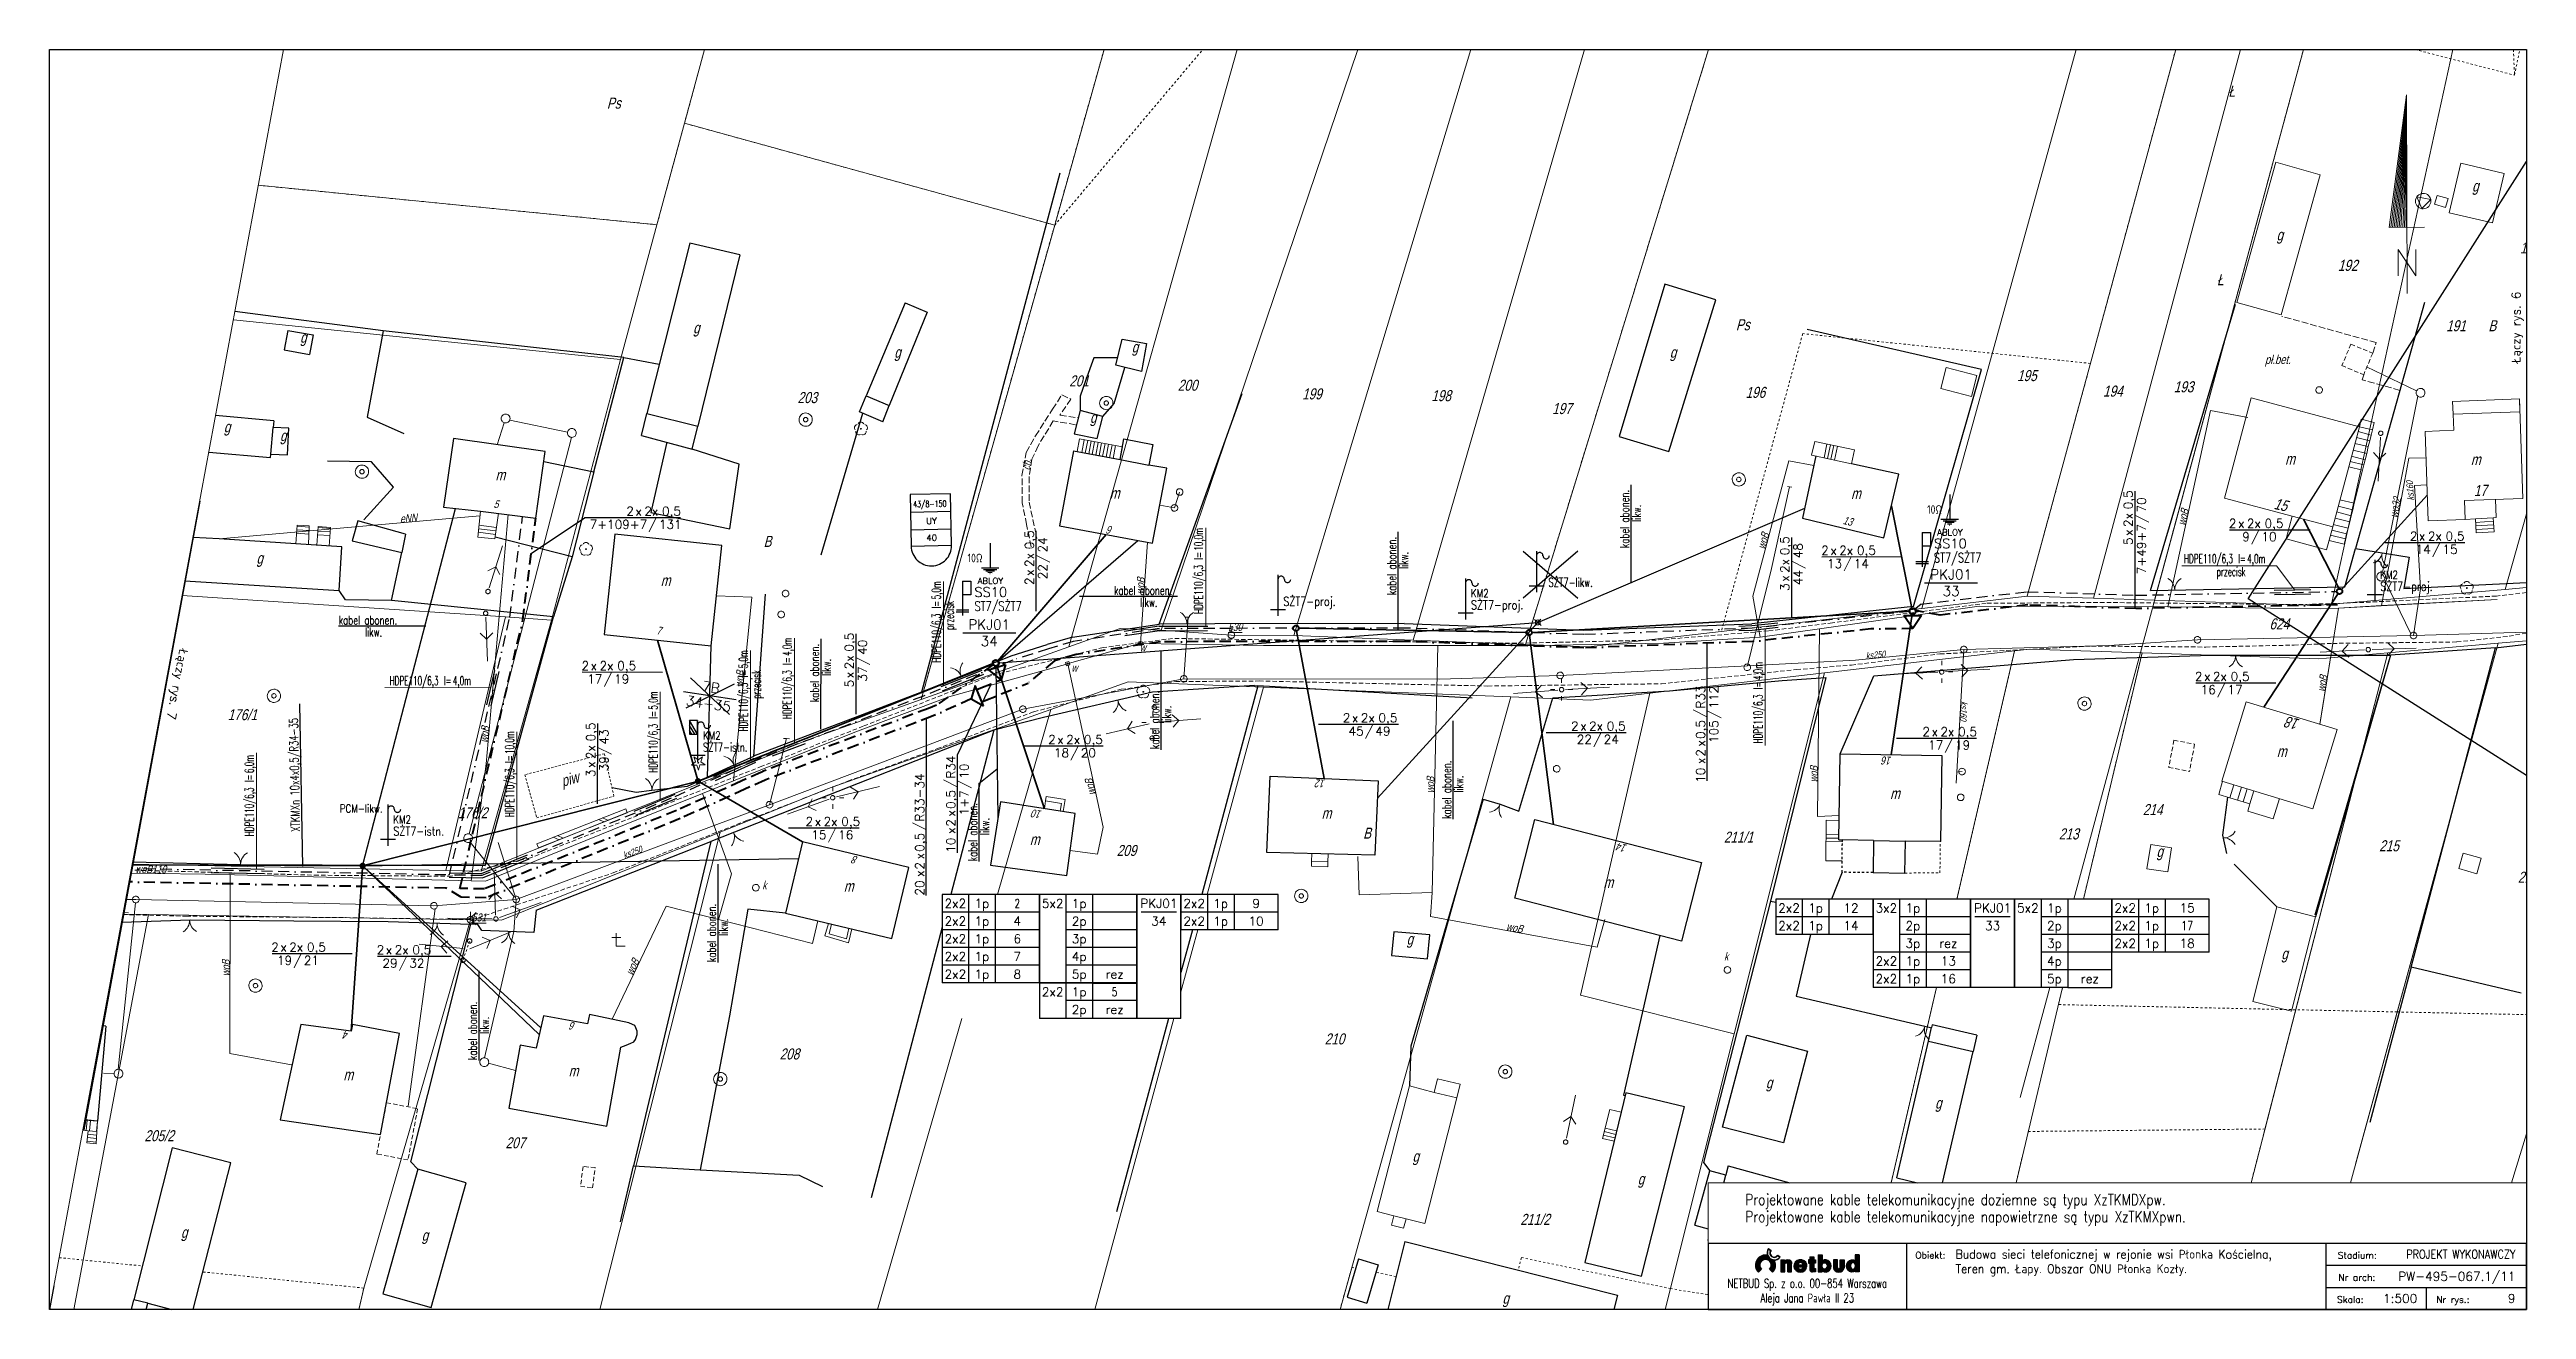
# Paper-space layout '09' of a CAD drawing. Header units: millimetres. Extents: x 14 to 574, y 3 to 288.
# The model-space entities are those that its viewports show. They can reach past a viewport. Long polylines and large blocks are cut down to what shows.
import ezdxf
from ezdxf.enums import TextEntityAlignment as Align
from ezdxf.lldxf.tags import DXFTag

# ---------------------------------------------------------------- set-up
doc = ezdxf.new("R2010")
doc.units = ezdxf.units.MM
doc.header["$MEASUREMENT"] = 0
for name, pattern in [('0', [0]), ('BORDER', [1.75, 0.5, -0.25, 0.5, -0.25, 0, -0.25]), ('BUD', [0]), ('BZN', [1, 0.5, -0.5]), ('GUZ', [1, 0.5, -0.5]), ('KOC', [2, 1.5, -0.5]), ('KOU', [1.5, 1, -0.5]), ('MSZ', [1, 0.5, -0.5]), ('SCH', [0]), ('UOK', [1.5, 1, -0.5]), ('UPE', [0]), ('UPW', [0]), ('WSQ', [0.85, 0.5, -0.35])]:
    doc.linetypes.add(name, pattern=pattern)
doc.layers.get('0').update_dxf_attribs({"lineweight": 18})
for name, color, linetype, lineweight in [('EADTD_T_0', 7, '0', 18), ('EBTPO_L_6', 9, '0', 18), ('EBUOA_T_0', 7, '0', 25), ('EBUOA_T_1', 251, '0', 25), ('EBUPO_L_6', 7, '0', 18), ('EBUPP_L_1', 7, 'BUD', 18), ('EBUPP_L_2', 7, '0', 13), ('EBUPP_L_3', 6, '0', 25), ('EDZPD_L_0', 251, '0', 18), ('EDZTD_T_0', 7, '0', 25), ('EUZOU_T_0', 251, '0', 18), ('EUZPU_L_4', 251, 'GUZ', 18), ('SDROK_T_1', 251, '0', 18), ('SDRPK_L_1', 7, 'KOU', 18), ('SDRPK_L_2', 251, 'KOC', 18), ('SDRPT_L_6', 251, '0', 18), ('SZAPM_T_0', 251, '0', 18), ('SZNPM_T_0', 251, '0', 18), ('SZOPO_T_0', 251, '0', 18), ('SZZPZ_T_0', 251, '0', 15), ('TEL kable doziemne proj.', 32, 'BORDER', 30), ('TEL rury', 6, 'Continuous', 30), ('TEL rury opis', 6, 'Continuous', 20), ('TES kable doziemne proj.', 4, 'BORDER', 40), ('TES kable napow. proj.', 241, 'LIN_NAPOW_PROJ', 35), ('TES zakończenia projektowane', 4, 'Continuous', 40), ('TES złącza projektowane', 4, 'Continuous', 40), ('UEEOO_T_0', 251, '0', 18), ('UEEPA_L_2', 251, 'MSZ', 18), ('UEEPA_T_2', 251, '0', 18), ('UEEPON_L_0', 14, 'UPE', 18), ('UKKOA_T_3', 251, '0', 18), ('UKKOO_T_2', 7, '0', 18), ('UKKPA_L_4', 7, 'UOK', 18), ('UKKPA_T_4', 251, '0', 18), ('UKKPA_T_6', 251, '0', 18), ('UKKPOR_L_0', 36, '0', 18), ('UTTPA_T_2', 34, '0', 18), ('UWWOA_T_0', 251, '0', 18), ('UWWOO_T_0', 251, '0', 18), ('UWWPA_T_0', 251, '0', 18), ('UWWPA_T_2', 251, '0', 18), ('UWWPO_L_0', 162, 'UPW', 18), ('UZB słupy telefoniczne', 32, 'Continuous', 30), ('WUKPS_L_2', 251, '0', 18)]:
    doc.layers.add(name, color=color, linetype=linetype, lineweight=lineweight)
for name, color, linetype, lineweight, plot in [('Kanaliza', 36, 'DASHEDX2', 18, False), ('RYS layout', 7, 'Continuous', 30, False), ('viewport', 3, 'Continuous', 9, False)]:
    doc.layers.add(name, color=color, linetype=linetype, lineweight=lineweight, plot=plot)
for name, color, linetype in [('NR-RYS @ 1', 7, 'Continuous'), ('OPIS_KABLA', 30, 'Continuous'), ('OPIS_RURY', 6, 'Continuous'), ('RURY-ISTN', 6, 'Continuous'), ('RYS ramki', 7, 'Continuous'), ('RYS tabelki', 7, 'Continuous'), ('RYS tabelki - nr', 30, 'Continuous'), ('SZOPO_L_0', 251, 'BGS'), ('TES kable napow. likw.', 9, 'LIN_NAPOW_LIKW'), ('TES opisy kabli abon.', 30, 'Continuous'), ('TES opisy kabli rozdz.', 30, 'Continuous'), ('TES opisy zakończeń', 30, 'Continuous'), ('TES rury', 6, 'Continuous'), ('TES słup. PD', 6, 'Continuous'), ('TES zakończenia istniejące', 140, 'Continuous'), ('TES zakończenia likwidowane', 9, 'Continuous')]:
    doc.layers.add(name, color=color, linetype=linetype)
doc.styles.add('ROMANS', font='simplex.shx')
doc.styles.add('SIMPLEX', font='simplex.shx', dxfattribs={"width": 0.8, "height": 1.5})
doc.styles.add('Simplex2', font='simplex.shx', dxfattribs={"width": 0.7})
doc.styles.get("Standard").update_dxf_attribs({"font": 'txt', "width": 0.8, "oblique": 15})
doc.linetypes.add('BGS', pattern='A,2.5,[133,ltypeshp.shx,S=0.2,R=0,X=0,Y=0],2.5', length=5)
tags = doc.linetypes.add('DASHEDX2', pattern=[38.1, 25.4, -12.7]).pattern_tags.tags
tags[6:7] = [DXFTag(74, 4), DXFTag(75, 0), DXFTag(340, '0'), DXFTag(46, 1.0), DXFTag(50, 0.0), DXFTag(44, 0.0), DXFTag(45, 0.0)]
tags[4:5] = [DXFTag(74, 4), DXFTag(75, 0), DXFTag(340, '0'), DXFTag(46, 1.0), DXFTag(50, 0.0), DXFTag(44, 0.0), DXFTag(45, 0.0)]
doc.linetypes.add('LIN_NAPOW_LIKW', pattern='A,0.0001,[131,ltypeshp.shx,S=0.1,R=20,X=0.34023,Y=-0.12817],-0.1,[131,ltypeshp.shx,S=0.1,R=200,X=0.35977,Y=0.12817],-0.3,[135,l_napow.shx,S=0.1,R=0,X=-0.4,Y=0],-0.2,[135,l_napow.shx,S=0.1,R=180,X=0.2,Y=0],-0.2', length=0.8001)
doc.linetypes.add('LIN_NAPOW_PROJ', pattern='A,0.0001,-0.4,[136,l_napow.shx,S=0.1,R=0,X=-0.4,Y=0],-0.2,[137,l_napow.shx,S=0.1,R=0,X=-0.2,Y=0],-0.2', length=0.8001)

psp = doc.layouts.new('09')

# ---------------------------------------------------------------- texts
at = {"layer": 'OPIS_KABLA', "style": 'SIMPLEX', "width": 0.8}
for s, p in [('Projektowane kable telekomunikacyjne doziemne są typu XzTKMDXpw.', (397.77, 26.63)), ('Projektowane kable telekomunikacyjne napowietrzne są typu XzTKMXpwn.', (397.77, 22.76))]:
    psp.add_text(s, height=2.5, rotation=359.9998, dxfattribs=at).set_placement(p)

msp = doc.modelspace()

# ---------------------------------------------------------------- texts
at = {"layer": 'EADTD_T_0', "char_height": 2.5, "width": 2.4, "attachment_point": 8, "line_spacing_factor": 0.82}
for s, insert, rotation in [('17', (4849735.01, 5830235.21), 90.776), ('15', (4849737.45, 5830189.74), 77.0885), ('18', (4849784.43, 5830192.19), 256.1729)]:
    msp.add_mtext(s, dxfattribs=dict(at, insert=insert, rotation=rotation))
at = {"layer": 'EADTD_T_0', "char_height": 1.8, "line_spacing_factor": 0.82}
for s, insert, attachment_point, rotation in [('16', (4849791.5, 5830098.94), 9, 267.965), ('13', (4849739.3, 5830092.91), 9, 75.5624), ('14', (4849809.93, 5830038.92), 9, 254.6027), ('12', (4849794.45, 5829971.91), 8, 266.5463), ('9', (4849738.11, 5829925.19), 9, 78.3857), ('10', (4849800.01, 5829906.72), 9, 259.9611), ('8', (4849809.87, 5829866.56), 8, 255.4743), ('7', (4849759.06, 5829823.33), 9, 82.8157), ('6', (4849846.16, 5829801.5), 9, 258.8032), ('5', (4849729.83, 5829787.04), 9, 82.8157), ('4', (4849847.38, 5829750.15), 9, 261.301), ('2', (4849845.26, 5829685.77), 9, 264.321)]:
    msp.add_mtext(s, dxfattribs=dict(at, insert=insert, attachment_point=attachment_point, rotation=rotation))
at = {"layer": 'EBUOA_T_0', "char_height": 2.5, "width": 2, "attachment_point": 7, "rotation": 88.9772, "line_spacing_factor": 0.82}
for insert in [(4849666.88, 5830234.53), (4849816.1, 5830160.51)]:
    msp.add_mtext('g', dxfattribs=dict(at, insert=insert))
at = {"layer": 'EBUOA_T_0', "insert": (4849880.42, 5829991.86), "char_height": 2.48, "attachment_point": 5, "rotation": 88.9772, "line_spacing_factor": 0.82}
msp.add_mtext('g', dxfattribs=at)
at = {"layer": 'EBUOA_T_1', "char_height": 2.5, "width": 2, "rotation": 88.9772, "line_spacing_factor": 0.82}
for s, insert, attachment_point in [('m', (4849726.76, 5830234.28), 5), ('m', (4849725.9, 5830192.31), 5), ('g', (4849675.52, 5830190.91), 5), ('m', (4849791.99, 5830189.25), 5), ('g', (4849838.1, 5830188.34), 4)]:
    msp.add_mtext(s, dxfattribs=dict(at, insert=insert, attachment_point=attachment_point))
at = {"layer": 'EBUOA_T_1', "char_height": 2.48, "attachment_point": 9, "line_spacing_factor": 0.82}
for s, insert, rotation in [('g', (4849872.13, 5830110.92), 88.9772), ('m', (4849801.21, 5830102.73), 88.9772), ('m', (4849733.2, 5830095.12), 88.9772), ('g', (4849897.05, 5830078.27), 88.9772), ('g', (4849866.84, 5830072.75), 88.9772), ('g', (4849701.26, 5830053.98), 88.9772), ('g', (4849888.1, 5830043.39), 88.9772), ('m', (4849820.15, 5830037.58), 88.9772), ('g', (4849914.53, 5830012.33), 88.9772), ('g', (4849832.9, 5829992.11), 88.9772), ('m', (4849803.37, 5829974.15), 88.9772), ('g', (4849697.89, 5829932.37), 88.9772), ('m', (4849730.13, 5829927.57), 88.9772), ('g', (4849713.64, 5829922.64), 88.9772), ('m', (4849808.12, 5829908.09), 88.9772), ('g', (4849698.11, 5829878.67), 88.9772), ('m', (4849817.94, 5829865.85), 88.9772), ('g', (4849691.78, 5829833.3), 88.9772), ('m', (4849748.06, 5829825.69), 88.9772), ('piw', (4849792.75, 5829804.59), 104.6393), ('m', (4849858.61, 5829802.9), 88.9772), ('m', (4849723.53, 5829788.76), 88.9772), ('g', (4849895.91, 5829768.28), 88.9772), ('m', (4849858.56, 5829751.97), 88.9772), ('g', (4849692.34, 5829744.41), 88.9772), ('g', (4849714.49, 5829739.48), 88.9772), ('g', (4849742.11, 5829733.66), 88.9772), ('g', (4849712.28, 5829726.82), 88.9772), ('g', (4849894.28, 5829713.87), 88.9772), ('g', (4849740.87, 5829704.46), 88.9772), ('g', (4849719.82, 5829690.78), 88.9772), ('m', (4849856.79, 5829686.67), 88.9772)]:
    msp.add_mtext(s, dxfattribs=dict(at, insert=insert, rotation=rotation))
at = {"layer": 'EDZTD_T_0', "char_height": 2.5, "rotation": 88.9772, "line_spacing_factor": 0.82}
for s, insert, width, attachment_point in [('191', (4849679.13, 5830247.37), 4.6667, 5), ('216', (4849821.44, 5830244.35), 5.3333, 5), ('215', (4849813.78, 5830213.12), 5.3333, 5), ('192', (4849682.34, 5830206.13), 5.3333, 5), ('624', (4849764.41, 5830189.2), 6, 8), ('193', (4849709.15, 5830168.54), 5.3333, 5), ('214', (4849804.63, 5830159.84), 5.3333, 5), ('194', (4849709.84, 5830152.53), 5.3333, 5), ('213', (4849809.79, 5830140.78), 5.3333, 5)]:
    msp.add_mtext(s, dxfattribs=dict(at, insert=insert, width=width, attachment_point=attachment_point))
at = {"layer": 'EDZTD_T_0', "char_height": 2.48, "attachment_point": 5, "rotation": 88.9772, "line_spacing_factor": 0.82}
for s, insert in [('191', (4849696.43, 5830230.36)), ('192', (4849682.34, 5830206.13)), ('193', (4849709.15, 5830168.54)), ('194', (4849709.84, 5830152.53)), ('214', (4849898.71, 5830147.32)), ('195', (4849705.98, 5830133.15)), ('213', (4849905.49, 5830106.49)), ('212', (4849909.12, 5830077.88)), ('196', (4849708.68, 5830071.72)), ('211/1', (4849809.2, 5830066.12)), ('197', (4849711.56, 5830027.92)), ('211/2', (4849894.82, 5830018.58)), ('198', (4849708.15, 5830000.67)), ('210', (4849853.2, 5829973.98)), ('199', (4849707.23, 5829971.47)), ('200', (4849704.77, 5829943.4)), ('209', (4849809.75, 5829927.71)), ('201', (4849703.36, 5829918.88)), ('203', (4849706.03, 5829857.39)), ('208', (4849854.4, 5829850.7)), ('207', (4849873.39, 5829788.37)), ('176/2', (4849798.59, 5829780.06)), ('176/1', (4849775.46, 5829728.4)), ('205/2', (4849870.35, 5829707.89))]:
    msp.add_mtext(s, dxfattribs=dict(at, insert=insert))
at = {"layer": 'EUZOU_T_0', "char_height": 2.5, "width": 1.44, "rotation": 88.9772, "line_spacing_factor": 0.82}
for s, insert, attachment_point in [('B', (4849697.83, 5830239.44), 9), ('Ł', (4849683.79, 5830176.54), 1)]:
    msp.add_mtext(s, dxfattribs=dict(at, insert=insert, attachment_point=attachment_point))
at = {"layer": 'EUZOU_T_0', "char_height": 2.5, "attachment_point": 5, "rotation": 88.9772, "line_spacing_factor": 0.82}
for s, insert in [('Ł', (4849642.47, 5830180.61)), ('Ps', (4849693.33, 5830069.15)), ('B', (4849806.78, 5829982.15)), ('B', (4849738.37, 5829847.81)), ('Ps', (4849638.66, 5829814.82))]:
    msp.add_mtext(s, dxfattribs=dict(at, insert=insert))
at = {"layer": 'NR-RYS @ 1', "color": 6, "style": 'ROMANS'}
for s, rotation, p in [('Łączy rys. 9', 178.9772, (4849697.02, 5830248.33)), ('Łączy rys. 6', 178.9772, (4849697.05, 5830244.27)), ('Łączy rys. 9', 348.5339, (4849767.53, 5829709.49)), ('Łączy rys. 7', 348.5339, (4849768.24, 5829713.5))]:
    msp.add_text(s, height=1.98, rotation=rotation, dxfattribs=at).set_placement(p, align=Align.MIDDLE)
at = {"layer": 'OPIS_KABLA', "style": 'SIMPLEX'}
for p in [(4849741.8, 5830115.11), (4849748.9, 5829898.01)]:
    msp.add_text('ABLOY', height=1.4, rotation=88.9772, dxfattribs=at).set_placement(p, align=Align.CENTER)
at = {"layer": 'OPIS_RURY', "style": 'SIMPLEX', "width": 0.8}
for p in [(4849736.79, 5830110.03), (4849743.89, 5829892.93)]:
    msp.add_text('10Ω', height=1.92, rotation=88.9772, dxfattribs=at).set_placement(p)
at = {"layer": 'RURY-ISTN', "style": 'ROMANS', "width": 0.75}
for p in [(4849747.84, 5830111.4), (4849754.95, 5829894.3)]:
    msp.add_text('ST7/SŻT7', height=2.16, rotation=88.9772, dxfattribs=at).set_placement(p)
at = {"layer": 'RURY-ISTN', "style": 'ROMANS'}
for p in [(4849744.64, 5830111.46), (4849751.74, 5829894.35)]:
    msp.add_text('SS10', height=2.16, rotation=88.9772, dxfattribs=at).set_placement(p)
at = {"layer": 'SDROK_T_1', "insert": (4849704.95, 5830189.92), "char_height": 2, "width": 8.4, "attachment_point": 8, "rotation": 88.9772, "line_spacing_factor": 0.82}
msp.add_mtext('pł.bet.', dxfattribs=at)
at = {"layer": 'SDROK_T_1', "insert": (4849722, 5829906.75), "char_height": 1.8, "attachment_point": 5, "rotation": 170.2658, "line_spacing_factor": 0.82}
msp.add_mtext('ch.', dxfattribs=at)
at = {"layer": 'SZNPM_T_0', "char_height": 1.8, "attachment_point": 7, "rotation": 88.9772, "line_spacing_factor": 0.82}
for s, insert in [('{\\L530}\\P', (4849760.52, 5829951.55)), ('{\\L531}\\P', (4849823.16, 5829779.45))]:
    msp.add_mtext(s, dxfattribs=dict(at, insert=insert))
at = {"layer": 'TES rury', "linetype": 'Continuous'}
for s, height, rotation, style, width, p in [('SŻT7-proj.', 2, 88.9772, 'ROMANS', 0.8, (4849756.06, 5830212.15)), ('KM2', 1.8, 88.9772, 'ROMANS', 0.8, (4849753.32, 5830212.2)), ('kabel abonen.', 2, 178.9772, 'Simplex2', 0.7, (4849743.39, 5830042.52)), ('likw.', 2, 178.9772, 'Simplex2', 0.7, (4849737.5, 5830045.33)), ('SŻT7-proj.', 2, 88.9772, 'ROMANS', 0.8, (4849756.58, 5830006.53)), ('KM2', 1.8, 88.9772, 'ROMANS', 0.8, (4849753.85, 5830006.58)), ('likw.', 2, 178.9772, 'Simplex2', 0.7, (4849798.01, 5830004.03)), ('kabel abonen.', 2, 178.9772, 'Simplex2', 0.7, (4849803.9, 5830001.21)), ('likw.', 2, 178.9772, 'Simplex2', 0.7, (4849747.21, 5829992.5)), ('kabel abonen.', 2, 178.9772, 'Simplex2', 0.7, (4849753.1, 5829989.69)), ('SŻT7-proj.', 2, 88.9772, 'ROMANS', 0.8, (4849755.02, 5829964.13)), ('kabel abonen.', 2, 88.9772, 'Simplex2', 0.7, (4849751.87, 5829925.91)), ('likw.', 2, 178.9772, 'Simplex2', 0.7, (4849781.05, 5829938.3)), ('likw.', 2, 88.9772, 'Simplex2', 0.7, (4849754.68, 5829931.8)), ('kabel abonen.', 2, 178.9772, 'Simplex2', 0.7, (4849786.94, 5829935.49)), ('kabel abonen.', 2, 178.9772, 'Simplex2', 0.7, (4849811.59, 5829893.9)), ('likw.', 2, 178.9772, 'Simplex2', 0.7, (4849805.7, 5829896.71)), ('kabel abonen.', 2, 178.9772, 'Simplex2', 0.7, (4849774.96, 5829858.77)), ('likw.', 2, 178.9772, 'Simplex2', 0.7, (4849769.07, 5829861.58)), ('SŻT7-istn.', 2, 88.9772, 'ROMANS', 0.7, (4849785.66, 5829832.36)), ('KM2', 1.8, 88.9772, 'ROMANS', 0.8, (4849782.93, 5829832.41)), ('likw.', 2, 178.9772, 'Simplex2', 0.7, (4849827.43, 5829837.25)), ('kabel abonen.', 2, 178.9772, 'Simplex2', 0.7, (4849833.32, 5829834.44)), ('kabel abonen.', 2, 178.9772, 'Simplex2', 0.7, (4849854.51, 5829780.03)), ('likw.', 2, 178.9772, 'Simplex2', 0.7, (4849848.63, 5829782.85)), ('SŻT7-istn.', 2, 88.9772, 'ROMANS', 0.8, (4849803.4, 5829762.01)), ('kabel abonen.', 2, 88.9772, 'Simplex2', 0.7, (4849755.45, 5829750.53)), ('KM2', 1.8, 88.9772, 'ROMANS', 0.8, (4849800.67, 5829762.06)), ('likw.', 2, 88.9772, 'Simplex2', 0.7, (4849758.26, 5829756.42)), ('PCM-likw.', 1.8, 88.9772, 'ROMANS', 0.8, (4849797.97, 5829750.02)), ('XTKMXn 10x4x0,5/R34-35', 2, 180, 'Simplex2', 0.7, (4849802.13, 5829740.93)), ('3x kabel abonen.', 2, 348.5339, 'Simplex2', 0.7, (4849785.58, 5829702.22)), ('likw.', 2, 348.5339, 'Simplex2', 0.7, (4849790.86, 5829698.39)), ('kabel abonen.', 2, 348.5339, 'Simplex2', 0.7, (4849823.81, 5829696.93)), ('likw.', 2, 348.5339, 'Simplex2', 0.7, (4849829.09, 5829693.09)), ('KM2', 1.8, 348.5339, 'ROMANS', 0.8, (4849791.16, 5829677.95))]:
    msp.add_text(s, height=height, rotation=rotation, dxfattribs=dict(at, style=style, width=width)).set_placement(p)
at = {"layer": 'TES zakończenia likwidowane', "color": 0, "linetype": 'Continuous', "style": 'ROMANS', "width": 0.7}
msp.add_text('SŻT7-likw.', height=2, rotation=88.9772, dxfattribs=at).set_placement((4849751.8, 5830024.15))
at = {"layer": 'UEEOO_T_0', "insert": (4849732.6, 5829766.8), "char_height": 1.8, "attachment_point": 8, "rotation": 93.9994, "line_spacing_factor": 0.82}
msp.add_mtext('eNN', dxfattribs=at)
at = {"layer": 'UKKOA_T_3', "char_height": 1.8, "rotation": 88.9772, "line_spacing_factor": 0.82}
for insert, attachment_point in [((4849837, 5830062.84), 8), ((4849817.01, 5829845.23), 7)]:
    msp.add_mtext('k', dxfattribs=dict(at, insert=insert, attachment_point=attachment_point))
at = {"layer": 'UKKOO_T_2', "insert": (4849733.52, 5830220.09), "char_height": 1.5, "width": 6.48, "attachment_point": 8, "rotation": 182.4687, "line_spacing_factor": 0.82}
msp.add_mtext('ks160', dxfattribs=at)
at = {"layer": 'UKKOO_T_2', "char_height": 1.5, "attachment_point": 9, "line_spacing_factor": 0.82}
for s, insert, rotation in [('ks160', (4849783.69, 5830116.58), 355.6612), ('ks250', (4849769.1, 5830100.08), 94.6586), ('ks250', (4849808.13, 5829818.38), 109.518)]:
    msp.add_mtext(s, dxfattribs=dict(at, insert=insert, rotation=rotation))
at = {"layer": 'UWWOA_T_0', "char_height": 1.8, "attachment_point": 1, "rotation": 88.9772, "line_spacing_factor": 0.82}
for insert in [(4849762.97, 5829931.5), (4849767.27, 5829916)]:
    msp.add_mtext('w', dxfattribs=dict(at, insert=insert))
at = {"layer": 'UWWOO_T_0', "char_height": 1.8, "attachment_point": 8, "line_spacing_factor": 0.82}
for s, insert, width, rotation in [('wo32', (4849737.48, 5830216.84), 5.76, 168.4123), ('woB', (4849776.95, 5830199.62), 4.32, 169.8777), ('woB', (4849738.82, 5830168.83), 4.32, 166.7349)]:
    msp.add_mtext(s, dxfattribs=dict(at, insert=insert, width=width, rotation=rotation))
for s, insert, rotation in [('woB', (4849795.28, 5830084.31), 178.3769), ('woB', (4849742.54, 5830073.81), 164.1299), ('woB', (4849829.67, 5830014.95), 78.5819), ('woB', (4849796.17, 5829997.6), 177.6761), ('woB', (4849750.01, 5829932.84), 175.0288), ('woB', (4849795.06, 5829920.69), 191.2333), ('woB', (4849769.47, 5829841.85), 173.3848), ('woB', (4849834.48, 5829816.39), 153.4186), ('woB', (4849781, 5829784), 173.9556), ('woB', (4849832.7, 5829724.57), 178.8297), ('woB110', (4849810.97, 5829707.03), 88.0664)]:
    msp.add_mtext(s, dxfattribs=dict(at, insert=insert, rotation=rotation))

# ---------------------------------------------------------------- blocks, each defined once
blk = doc.blocks.new('TABELKA-NB')
blk.add_hatch(color=7).paths.add_polyline_path([(-171.14, 9.14), (-170.44, 8.43, 0.309602), (-169.95, 10.96, -0.359683), (-171.85, 12.32, 0.701916), (-173.65, 8.42), (-172.95, 9.14, -2.418912)])
h = blk.add_hatch(color=7)
edge = h.paths.add_edge_path()
edge.add_spline(control_points=[(-167.71, 10.08), (-167.71, 10.2), (-167.71, 10.43), (-167.35, 10.57), (-167.02, 10.42), (-167.02, 10.22), (-167.02, 10.15)], knot_values=[0, 0, 0, 0, 0.31784, 0.634784, 0.982228, 1.196696, 1.196696, 1.196696, 1.196696], degree=3, periodic=0)
edge.add_line((-167.02, 10.15), (-167.02, 8.5))
edge.add_line((-167.02, 8.5), (-166.13, 8.5))
edge.add_line((-166.13, 8.5), (-166.13, 10.34))
edge.add_spline(control_points=[(-166.13, 10.34), (-166.13, 10.45), (-166.13, 10.75), (-166.37, 11.1), (-166.8, 11.3), (-167.24, 11.28), (-167.59, 11.07), (-167.72, 10.91), (-167.78, 10.84)], knot_values=[0, 0, 0, 0, 0.342028, 0.881591, 1.168596, 1.742988, 2.104188, 2.361749, 2.361749, 2.361749, 2.361749], degree=3, periodic=0)
edge.add_line((-167.78, 10.84), (-167.78, 11.22))
edge.add_line((-167.78, 11.22), (-168.6, 11.22))
edge.add_line((-168.6, 11.22), (-168.6, 8.5))
edge.add_line((-168.6, 8.5), (-167.71, 8.5))
edge.add_line((-167.71, 8.5), (-167.71, 10.08))
h = blk.add_hatch(color=7)
edge = h.paths.add_edge_path()
edge.add_arc((-164.12, 9.67), 0.57, 181.1388, 334.3606)
edge.add_line((-163.6, 9.42), (-162.8, 9.26))
edge.add_ellipse((-164.15, 9.86), major_axis=(-1.48, 0), ratio=0.962713, start_angle=172.1509, end_angle=515.4903, ccw=False)
edge.add_line((-162.68, 9.66), (-164.69, 9.66))
h.paths.add_polyline_path([(-163.58, 10.09), (-164.72, 10.09, -0.952849)], flags=16)
h = blk.add_hatch(color=7)
edge = h.paths.add_edge_path()
edge.add_line((-161.12, 11.22), (-161.12, 11.92))
edge.add_line((-161.12, 11.92), (-162.01, 11.92))
edge.add_line((-162.01, 11.92), (-162.01, 11.22))
edge.add_line((-162.01, 11.22), (-162.33, 11.22))
edge.add_line((-162.33, 11.22), (-162.33, 10.46))
edge.add_line((-162.33, 10.46), (-162.01, 10.46))
edge.add_line((-162.01, 10.46), (-162.01, 9.07))
edge.add_spline(control_points=[(-162.01, 9.07), (-162.01, 9.01), (-161.99, 8.84), (-161.83, 8.55), (-161.58, 8.5), (-161.45, 8.5)], knot_values=[0, 0, 0, 0, 0.176852, 0.524045, 0.890102, 0.890102, 0.890102, 0.890102], degree=3, periodic=0)
edge.add_line((-161.45, 8.5), (-160.74, 8.5))
edge.add_line((-160.74, 8.5), (-160.74, 9.26))
edge.add_line((-160.74, 9.26), (-160.93, 9.26))
edge.add_spline(control_points=[(-160.93, 9.26), (-160.99, 9.26), (-161.11, 9.28), (-161.12, 9.4), (-161.12, 9.45)], knot_values=[0, 0, 0, 0, 0.165739, 0.306069, 0.306069, 0.306069, 0.306069], degree=3, periodic=0)
edge.add_line((-161.12, 9.45), (-161.12, 10.46))
edge.add_line((-161.12, 10.46), (-160.74, 10.46))
edge.add_line((-160.74, 10.46), (-160.74, 11.22))
edge.add_line((-160.74, 11.22), (-161.12, 11.22))
h = blk.add_hatch(color=7)
edge = h.paths.add_edge_path()
edge.add_line((-159.22, 11.01), (-159.22, 12.36))
edge.add_line((-159.22, 12.36), (-160.11, 12.36))
edge.add_line((-160.11, 12.36), (-160.11, 8.5))
edge.add_line((-160.11, 8.5), (-159.22, 8.5))
edge.add_line((-159.22, 8.5), (-159.22, 8.72))
edge.add_ellipse((-158.49, 9.86), major_axis=(0, 1.4), ratio=0.904585, start_angle=144.7572, end_angle=395.2428)
edge = h.paths.add_edge_path(flags=16)
edge.add_ellipse((-158.7, 9.86), major_axis=(0, 0.729), ratio=0.7731, start_angle=0, end_angle=360)
h = blk.add_hatch(color=7)
edge = h.paths.add_edge_path()
edge.add_line((-155.8, 11.22), (-156.69, 11.22))
edge.add_line((-156.69, 11.22), (-156.69, 9.39))
edge.add_spline(control_points=[(-156.69, 9.39), (-156.69, 8.88), (-155.49, 8.01), (-154.28, 8.88), (-154.28, 9.39)], knot_values=[0, 0, 0, 0, 1.525958, 3.058911, 3.058911, 3.058911, 3.058911], degree=3, periodic=0)
edge.add_line((-154.28, 9.39), (-154.28, 11.22))
edge.add_line((-154.28, 11.22), (-155.17, 11.22))
edge.add_line((-155.17, 11.22), (-155.17, 9.51))
edge.add_spline(control_points=[(-155.17, 9.51), (-155.17, 9.36), (-155.5, 8.99), (-155.8, 9.36), (-155.8, 9.51)], knot_values=[0, 0, 0, 0, 0.472662, 0.925079, 0.925079, 0.925079, 0.925079], degree=3, periodic=0)
edge.add_line((-155.8, 9.51), (-155.8, 11.22))
h = blk.add_hatch(color=7)
edge = h.paths.add_edge_path()
edge.add_line((-150.87, 12.36), (-151.75, 12.36))
edge.add_line((-151.75, 12.36), (-151.75, 11.01))
edge.add_ellipse((-152.48, 9.86), major_axis=(0, 1.4), ratio=0.904585, start_angle=-35.2428, end_angle=215.2428)
edge.add_line((-151.75, 8.72), (-151.75, 8.5))
edge.add_line((-151.75, 8.5), (-150.87, 8.5))
edge.add_line((-150.87, 8.5), (-150.87, 12.36))
edge = h.paths.add_edge_path(flags=16)
edge.add_ellipse((-152.28, 9.86), major_axis=(0, 0.729), ratio=0.7731, start_angle=0, end_angle=360, ccw=False)
for p, q in [((-185, 15), (0, 15)), ((-185, 15), (-185, 0)), ((-140.18, 15), (-140.18, 0)), ((-45.37, 15), (-45.37, 0)), ((0, 0), (0, 15)), ((-45.37, 10), (0, 10)), ((-185, 0), (0, 0)), ((-45.37, 5), (0, 5)), ((-22.69, 5), (-22.69, 0))]:
    blk.add_line(p, q)
at = {"color": 7}
for p, q in [((-171.36, 13.77), (-170.79, 13.36)), ((-171.34, 13.66), (-170.91, 13.35)), ((-169.29, 12.3), (-168.72, 11.89)), ((-169.27, 12.18), (-168.83, 11.87)), ((-168.6, 11.22), (-167.78, 11.22)), ((-168.6, 11.22), (-168.6, 8.5)), ((-167.78, 11.22), (-167.78, 10.84)), ((-162.33, 11.22), (-162.33, 10.46)), ((-162.01, 11.22), (-162.33, 11.22)), ((-162.01, 11.92), (-161.12, 11.92)), ((-162.01, 11.92), (-162.01, 11.22)), ((-161.12, 11.92), (-161.12, 11.22)), ((-161.12, 11.22), (-160.74, 11.22)), ((-160.74, 11.22), (-160.74, 10.46)), ((-160.11, 12.36), (-159.22, 12.36)), ((-160.11, 12.36), (-160.11, 8.5)), ((-159.22, 12.36), (-159.22, 11.01)), ((-156.69, 11.22), (-156.69, 9.39)), ((-155.8, 11.22), (-156.69, 11.22)), ((-155.8, 9.51), (-155.8, 11.22)), ((-155.17, 11.22), (-154.28, 11.22)), ((-155.17, 9.51), (-155.17, 11.22)), ((-154.28, 11.22), (-154.28, 9.39)), ((-150.87, 12.36), (-151.75, 12.36)), ((-151.75, 12.36), (-151.75, 11.01)), ((-150.87, 12.36), (-150.87, 8.5)), ((-173.65, 8.42), (-172.95, 9.14)), ((-171.14, 9.14), (-170.44, 8.43)), ((-168.6, 8.5), (-167.71, 8.5)), ((-167.71, 8.5), (-167.71, 10.08)), ((-167.02, 8.5), (-167.02, 10.15)), ((-167.02, 8.5), (-166.13, 8.5)), ((-166.13, 8.5), (-166.13, 10.34)), ((-164.72, 10.09), (-163.58, 10.09)), ((-164.69, 9.66), (-162.68, 9.66)), ((-162.8, 9.26), (-163.6, 9.42)), ((-162.33, 10.46), (-162.01, 10.46)), ((-162.01, 10.46), (-162.01, 9.07)), ((-160.74, 8.5), (-161.45, 8.5)), ((-160.74, 10.46), (-161.12, 10.46)), ((-161.12, 10.46), (-161.12, 9.45)), ((-160.93, 9.26), (-160.74, 9.26)), ((-160.74, 9.26), (-160.74, 8.5)), ((-160.11, 8.5), (-159.22, 8.5)), ((-159.22, 8.5), (-159.22, 8.72)), ((-151.75, 8.5), (-151.75, 8.72)), ((-150.87, 8.5), (-151.75, 8.5))]:
    blk.add_line(p, q, dxfattribs=at)
blk.add_lwpolyline([(-166.13, 10.53), (-166.13, 10.53)], dxfattribs=at)
for centre, radius, start, end in [((-172.04, 10.04), 2.28, 85.039, 225.3015), ((-172.04, 10.04), 1.28, 314.864, 225.0214), ((-170.08, 12.78), 1.83, 194.7484, 273.8795), ((-170.08, 12.78), 1.62, 142.4929, 326.7555), ((-170.08, 12.78), 1.54, 145.3604, 323.8879), ((-170.08, 12.78), 1, 145.7526, 323.4957), ((-170.08, 12.78), 0.922, 140.8806, 328.3678), ((-172.04, 10.04), 2.28, 314.7785, 23.5889), ((-164.15, 10.06), 0.57, 2.7662, 177.2338), ((-164.12, 9.67), 0.57, 181.1388, 334.3606)]:
    blk.add_arc(centre, radius, start, end, dxfattribs=at)
for centre, major_axis, ratio, start_param, end_param in [((-164.15, 9.86), (-1.48, 0), 0.962713, 3.0046, 8.997003), ((-158.49, 9.86), (0, 1.4), 0.904585, 2.52649, 6.898288)]:
    blk.add_ellipse(centre, major_axis=major_axis, ratio=ratio, start_param=start_param, end_param=end_param, dxfattribs=at)
at = {"color": 7, "extrusion": (0, 0, -1)}
blk.add_ellipse((-152.48, 9.86), major_axis=(0, 1.4), ratio=0.904585, start_param=2.52649, end_param=6.898288, dxfattribs=at)
at = {"color": 7}
blk.add_ellipse((-158.7, 9.86), major_axis=(0, 0.729), ratio=0.7731, dxfattribs=at)
at = {"color": 7, "extrusion": (0, 0, -1)}
blk.add_ellipse((-152.28, 9.86), major_axis=(0, 0.729), ratio=0.7731, dxfattribs=at)
at = {"color": 7}
for points in [[(-167.78, 10.84), (-167.6, 11.03), (-167.29, 11.22), (-166.72, 11.25), (-166.46, 11.12), (-166.16, 10.68), (-166.13, 10.34)], [(-167.71, 10.08), (-167.65, 10.39), (-167.36, 10.52), (-167.05, 10.36), (-167.02, 10.15)]]:
    blk.add_spline(points, degree=3, dxfattribs=at)
for points, start_tangent, end_tangent in [([(-162.01, 9.07), (-161.99, 8.89), (-161.81, 8.6), (-161.45, 8.5)], (0, -1), (1, 0)), ([(-160.93, 9.26), (-161.09, 9.31), (-161.12, 9.45)], (-1, 0), (0, 1)), ([(-156.69, 9.39), (-155.49, 8.44), (-154.28, 9.39)], (0, -1), (0, 1)), ([(-155.8, 9.51), (-155.5, 9.18), (-155.17, 9.51)], (0, -1), (0, 1))]:
    blk.add_spline(points, degree=3, dxfattribs=dict(at, start_tangent=start_tangent, end_tangent=end_tangent))
at = {"style": 'ROMANS'}
blk.add_text('Obiekt:', height=1.5, dxfattribs=at).set_placement((-138.18, 11.51))
for s, p in [('Stadium:', (-38.25, 11.5)), ('Nr arch:', (-38.35, 6.5)), ('Skala:', (-39.83, 1.5)), ('Nr rys.:', (-16.64, 1.5))]:
    blk.add_text(s, height=1.5, dxfattribs=at).set_placement(p, align=Align.CENTER)
at = {"style": 'SIMPLEX', "width": 0.7}
for s, p in [('NETBUD Sp. z o.o. 00-854 Warszawa', (-162.59, 4.91)), ('Aleja Jana Pawła II 23', (-162.59, 1.61))]:
    blk.add_text(s, height=2, dxfattribs=at).set_placement(p, align=Align.CENTER)
at = {"style": 'SIMPLEX', "width": 0.9}
for tag, p in [('OBIEKT1', (-129.06, 11.51)), ('OBIEKT2', (-129.06, 8.21)), ('OBIEKT3', (-129.06, 4.91)), ('OBIEKT4', (-129.06, 1.61))]:
    blk.add_attdef(tag, p, '', height=2, dxfattribs=at)
at = {"style": 'SIMPLEX', "width": 0.8}
blk.add_attdef('STADIUM', text='', height=2, dxfattribs=at).set_placement((-2.5, 11.5), align=Align.RIGHT)
at = {"style": 'SIMPLEX'}
for tag, p in [('NR_ARCH', (-2.5, 6.5)), ('SKALA', (-24.69, 1.5))]:
    blk.add_attdef(tag, text='', height=2, dxfattribs=at).set_placement(p, align=Align.RIGHT)
at = {"layer": 'RYS tabelki - nr', "style": 'SIMPLEX'}
blk.add_attdef('RYS', text='', height=2, dxfattribs=at).set_placement((-2.5, 1.5), align=Align.RIGHT)
blk = doc.blocks.new('KRZ')
at = {"color": 0}
for p, q in [((-0.5, 1), (0.5, 1)), ((0, 1.5), (0, 0)), ((0, 0), (1, 0))]:
    blk.add_line(p, q, dxfattribs=at)
blk = doc.blocks.new('OSM')
at = {"color": 0}
blk.add_line((0, 0.375), (0, 0.875), dxfattribs=at)
blk.add_circle((0, 0), 0.375, dxfattribs=at)
blk = doc.blocks.new('BGB')
at = {"color": 0}
for centre, start, end in [((-1.5, 0.021), 0, 60.404), ((1.5, 0.021), 120, 180.404)]:
    blk.add_arc(centre, 1.5, start, end, dxfattribs=at)
blk = doc.blocks.new('DIG')
at = {"color": 0}
for p, q in [((-0.78225, -0.26495), (-0.3012, 0.09375)), ((-0.4937, 0.6621), (-0.0039, 0.31545)), ((-0.3012, 0.09375), (-0.4937, 0.6621)), ((-0.0039, 0.31545), (0.4771, 0.67415)), ((0.4771, 0.67415), (0.2988, 0.1012)), ((0.2988, 0.1012), (0.7886, -0.24545)), ((-0.18225, -0.2575), (-0.78225, -0.26495)), ((0.01025, -0.82585), (-0.18225, -0.2575)), ((0.1886, -0.2529), (0.01025, -0.82585)), ((0.7886, -0.24545), (0.1886, -0.2529))]:
    blk.add_line(p, q, dxfattribs=at)
blk.add_circle((0, 0), 0.045, dxfattribs=at)
blk = doc.blocks.new('DLI')
at = {"color": 0}
blk.add_circle((0, 0), 0.045, dxfattribs=at)
for centre, start, end in [((-0.357, 0.116), 102.488, 221.918), ((0, 0.375), 30.487, 149.918), ((0.357, 0.116), -41.514, 77.916), ((-0.22, -0.303), 174.489, 293.916), ((0.22, -0.303), -113.512, 5.915)]:
    blk.add_arc(centre, 0.375, start, end, dxfattribs=at)
blk = doc.blocks.new('SLS')
at = {"color": 0}
blk.add_circle((0, 0), 0.25, dxfattribs=at)
blk.add_circle((0, 0), 0.25, dxfattribs=at)
blk = doc.blocks.new('PNN')
at = {"color": 0}
for p, q in [((0.4395, 0.01539), (5.4395, 0.01539)), ((2.9395, 0.01539), (2.2324, 0.72249)), ((2.9395, 0.01539), (2.2324, -0.69171))]:
    blk.add_line(p, q, dxfattribs=at)
blk = doc.blocks.new('LAT')
at = {"color": 0}
for p, q in [((-1.24191, 0.008155), (-0.74191, 0.008155)), ((0.00809, 0.758155), (0.00809, 1.258155)), ((0.75809, 0.008155), (1.25809, 0.008155)), ((0.00809, -0.741845), (0.00809, -1.241845))]:
    blk.add_line(p, q, dxfattribs=at)
blk = doc.blocks.new('UKK')
at = {"color": 0}
blk.add_circle((0, 0), 0.375, dxfattribs=at)
blk = doc.blocks.new('STD')
at = {"color": 0}
for radius in [0.75, 0.25]:
    blk.add_circle((0, 0), radius, dxfattribs=at)
blk = doc.blocks.new('ZAS')
at = {"color": 0}
for p, q in [((0.2, 0.2), (-0.2, 0.2)), ((-0.2, 0.2), (-0.2, -0.2)), ((0.2, -0.2), (0.2, 0.2)), ((-0.2, -0.2), (0.2, -0.2))]:
    blk.add_line(p, q, dxfattribs=at)
blk.add_circle((0, 0), 0.045, dxfattribs=at)
blk = doc.blocks.new('TR-SL1')
blk.add_circle((0, 0), 0.5)
blk = doc.blocks.new('KBR-SL1P')
for p, q in [((0, 0), (-1, 1.48)), ((-1, 1.48), (1, 1.48)), ((1, 1.48), (0, 0))]:
    blk.add_line(p, q)
blk.add_circle((0, 1.98), 0.35)
blk = doc.blocks.new('ZL-2P')
for p, q in [((0, 0), (1, 1.25)), ((1, -1.25), (0, 0)), ((1, 1.25), (1, -1.25)), ((1, 0.75), (1.5, 0.75)), ((1, -0.75), (1.5, -0.75))]:
    blk.add_line(p, q)
blk = doc.blocks.new('KIER_PLN2')
for p, q in [((0.34, 24.46), (-1.66, -5.54)), ((0.34, 24.46), (-1.66, -5.54)), ((0.34, 23.09), (-1.47, -5.54)), ((0.34, -20.54), (0.34, 24.46)), ((0.34, 21.71), (-1.28, -5.54)), ((0.34, 20.34), (-1.09, -5.54)), ((0.34, 18.96), (-0.9, -5.54)), ((0.34, 17.59), (-0.71, -5.54)), ((0.34, 16.21), (-0.52, -5.54)), ((0.34, 14.84), (-0.33, -5.54)), ((0.34, 13.46), (-0.14, -5.54)), ((0.34, 12.09), (0.05, -5.54)), ((0.34, 10.71), (0.24, -5.54)), ((-1.66, -5.54), (2.34, -5.54)), ((-0.66, -16.54), (-0.66, -10.54)), ((-0.66, -10.54), (1.34, -16.54)), ((1.34, -16.54), (1.34, -10.54))]:
    blk.add_line(p, q)
blk = doc.blocks.new('KB-RZP')
at = {"style": 'SIMPLEX'}
for s, p in [('x', (-4.75, 0.25)), ('x', (-2.78, 0.25)), ('/', (0.5, 0.39))]:
    blk.add_text(s, height=1, dxfattribs=at).set_placement(p)
at = {"style": 'SIMPLEX', "flags": 1}
blk.add_attdef('TYP-KAB', text='', height=0.5, dxfattribs=at).set_placement((-8.41, 0.25), align=Align.RIGHT)
at = {"style": 'SIMPLEX'}
for tag, p in [('POJ-KAB', (-5.16, 0.25)), ('DL-KAB', (0.19, -1.25))]:
    blk.add_attdef(tag, text='', height=1, dxfattribs=at).set_placement(p, align=Align.RIGHT)
for tag, p in [('KONS-KAB', (-3.5, 0.25)), ('SR-ZYL', (-0.85, 0.25)), ('SEP', (0.84, -1.25))]:
    blk.add_attdef(tag, text='', height=1, dxfattribs=at).set_placement(p, align=Align.CENTER)
for tag, p in [('NR-KAB', (1.5, 0.25)), ('DL-MON', (1.5, -1.25))]:
    blk.add_attdef(tag, p, '', height=1, dxfattribs=at)
at = {"style": 'SIMPLEX', "flags": 1}
blk.add_attdef('REJ-SZAF', (7.64, 0.25), '', height=0.5, dxfattribs=at)
blk = doc.blocks.new('KB-IWP')
at = {"style": 'SIMPLEX'}
for p in [(-1.22, 0.25), (0.64, 0.25)]:
    blk.add_text('x', height=1, dxfattribs=at).set_placement(p, align=Align.RIGHT)
at = {"style": 'SIMPLEX', "flags": 1}
blk.add_attdef('TYP-KAB', text='', height=0.5, dxfattribs=at).set_placement((-6.02, 0.25), align=Align.RIGHT)
at = {"style": 'SIMPLEX'}
for tag, p in [('POJ-KAB', (-2.13, 0.25)), ('DL-KAB', (-0.62, -1.25))]:
    blk.add_attdef(tag, text='', height=1, dxfattribs=at).set_placement(p, align=Align.RIGHT)
for tag, p in [('KONS-KAB', (-0.52, 0.25)), ('SR-ZYL', (2.12, 0.25)), ('SEP', (-0.02, -1.25))]:
    blk.add_attdef(tag, text='', height=1, dxfattribs=at).set_placement(p, align=Align.CENTER)
at = {"style": 'SIMPLEX', "flags": 1}
blk.add_attdef('REJ-SZAF', (6.39, 0.25), '', height=0.5, dxfattribs=at)
at = {"style": 'SIMPLEX'}
blk.add_attdef('DL-MON', (0.7, -1.25), '', height=1, dxfattribs=at)
blk = doc.blocks.new('OB')
at = {"style": 'ROMANS', "width": 0.6}
blk.add_text('l=', height=2, dxfattribs=at).set_placement((9.86, 0.18))
for tag, p in [('OB_TYP', (8.68, 0.18)), ('OB_SW', (11.54, -2.76))]:
    blk.add_attdef(tag, text='', height=2, dxfattribs=at).set_placement(p, align=Align.RIGHT)
blk.add_attdef('OB_DL', (11.91, 0.18), '', height=2, dxfattribs=at)
blk = doc.blocks.new('KBR-ZP2')
blk.add_line((-4, 2), (4, 2))
at = {"style": 'SIMPLEX'}
for tag, p in [('REJ-SZAF', (0, 2.5)), ('NR-ZAK', (0, 0))]:
    blk.add_attdef(tag, text='', height=1.5, dxfattribs=at).set_placement(p, align=Align.CENTER)
blk = doc.blocks.new('*U134')
for p, q in [((10, 0), (0, 0)), ((0, 0), (0, -4)), ((10, -4), (10, 0)), ((0, -4), (0, -8)), ((9, -4), (1, -4)), ((10, -8), (10, -4)), ((0, -8), (0, -12)), ((10, -12), (10, -8)), ((0, -12), (0, -16)), ((0, -16), (0, -20)), ((10, -16), (10, -12)), ((10, -20), (10, -16)), ((10, -20), (0, -20))]:
    blk.add_line(p, q)
at = {"style": 'SIMPLEX'}
for tag, p in [('PUNKT', (5, -6)), ('SZAFA', (5, -2))]:
    blk.add_attdef(tag, text='', height=2, dxfattribs=at).set_placement(p, align=Align.MIDDLE_CENTER)
blk = doc.blocks.new('*U136')
for p, q in [((6, 0), (0, 0)), ((0, 0), (0, -4)), ((6, 0), (6, -4)), ((12, 0), (6, 0)), ((22, 0), (12, 0)), ((12, 0), (12, -4)), ((22, -4), (22, 0)), ((6, -4), (0, -4)), ((12, -4), (6, -4)), ((22, -4), (12, -4))]:
    blk.add_line(p, q)
at = {"style": 'SIMPLEX'}
for s, p in [('2x2', (3, -2)), ('1p', (9, -2))]:
    blk.add_text(s, height=2, dxfattribs=at).set_placement(p, align=Align.MIDDLE_CENTER)
blk.add_attdef('PARA1', text='', height=2, dxfattribs=at).set_placement((17, -2), align=Align.MIDDLE_CENTER)
blk = doc.blocks.new('*U126')
for p, q in [((6, 0), (0, 0)), ((0, 0), (0, -16)), ((6, 0), (6, -4)), ((12, 0), (6, 0)), ((22, 0), (12, 0)), ((12, 0), (12, -4)), ((22, -4), (22, 0)), ((6, -4), (6, -8)), ((12, -4), (6, -4)), ((22, -4), (12, -4)), ((12, -4), (12, -8)), ((22, -8), (22, -4)), ((6, -8), (6, -12)), ((12, -8), (6, -8)), ((22, -8), (12, -8)), ((12, -8), (12, -12)), ((22, -12), (22, -8)), ((0, -16), (0, -20)), ((6, -12), (6, -16)), ((12, -12), (6, -12)), ((6, -16), (6, -20)), ((12, -16), (6, -16)), ((22, -12), (12, -12)), ((12, -12), (12, -16)), ((22, -16), (12, -16)), ((12, -16), (12, -20)), ((22, -16), (22, -12)), ((22, -20), (22, -16)), ((6, -20), (0, -20)), ((12, -20), (6, -20)), ((12, -20), (22, -20))]:
    blk.add_line(p, q)
at = {"style": 'SIMPLEX'}
for s, p in [('5x2', (3, -2)), ('2p', (9, -6)), ('1p', (9, -2)), ('3p', (9, -10)), ('4p', (9, -14)), ('5p', (9, -18))]:
    blk.add_text(s, height=2, dxfattribs=at).set_placement(p, align=Align.MIDDLE_CENTER)
for tag, p in [('PARA1', (17, -2)), ('PARA2', (17, -6)), ('PARA3', (17, -10)), ('PARA4', (17, -14)), ('PARA5', (17, -18))]:
    blk.add_attdef(tag, text='', height=2, dxfattribs=at).set_placement(p, align=Align.MIDDLE_CENTER)
blk = doc.blocks.new('*U125')
for p, q in [((6, 0), (0, 0)), ((0, 0), (0, -8)), ((6, 0), (6, -4)), ((12, 0), (6, 0)), ((22, 0), (12, 0)), ((12, 0), (12, -4)), ((22, -4), (22, 0)), ((6, -4), (6, -8)), ((12, -4), (6, -4)), ((22, -4), (12, -4)), ((12, -4), (12, -8)), ((22, -8), (22, -4)), ((0, -8), (0, -12)), ((6, -8), (6, -12)), ((12, -8), (6, -8)), ((22, -8), (12, -8)), ((12, -8), (12, -12)), ((22, -12), (22, -8)), ((6, -12), (0, -12)), ((12, -12), (6, -12)), ((22, -12), (12, -12))]:
    blk.add_line(p, q)
at = {"style": 'SIMPLEX'}
for s, p in [('3x2', (3, -2)), ('2p', (9, -6)), ('1p', (9, -2)), ('3p', (9, -10))]:
    blk.add_text(s, height=2, dxfattribs=at).set_placement(p, align=Align.MIDDLE_CENTER)
for tag, p in [('PARA1', (17, -2)), ('PARA2', (17, -6)), ('PARA3', (17, -10))]:
    blk.add_attdef(tag, text='', height=2, dxfattribs=at).set_placement(p, align=Align.MIDDLE_CENTER)
blk = doc.blocks.new('*U141')
for p, q in [((10, 0), (0, 0)), ((0, 0), (0, -4)), ((10, -4), (10, 0)), ((0, -4), (0, -8)), ((9, -4), (1, -4)), ((10, -8), (10, -4)), ((0, -8), (0, -12)), ((10, -12), (10, -8)), ((0, -12), (0, -16)), ((0, -16), (0, -20)), ((10, -16), (10, -12)), ((10, -20), (10, -16)), ((0, -20), (0, -24)), ((10, -24), (10, -20)), ((0, -24), (0, -28)), ((10, -28), (0, -28)), ((10, -28), (10, -24))]:
    blk.add_line(p, q)
at = {"style": 'SIMPLEX'}
for tag, p in [('PUNKT', (5, -6)), ('SZAFA', (5, -2))]:
    blk.add_attdef(tag, text='', height=2, dxfattribs=at).set_placement(p, align=Align.MIDDLE_CENTER)
blk = doc.blocks.new('*U123')
for p, q in [((6, 0), (0, 0)), ((0, 0), (0, -4)), ((6, 0), (6, -4)), ((12, 0), (6, 0)), ((22, 0), (12, 0)), ((12, 0), (12, -4)), ((22, -4), (22, 0)), ((0, -4), (0, -8)), ((6, -4), (6, -8)), ((12, -4), (6, -4)), ((22, -4), (12, -4)), ((12, -4), (12, -8)), ((22, -8), (22, -4)), ((6, -8), (0, -8)), ((12, -8), (6, -8)), ((22, -8), (12, -8))]:
    blk.add_line(p, q)
at = {"style": 'SIMPLEX'}
for s, p in [('2x2', (3, -2)), ('2p', (9, -6)), ('1p', (9, -2))]:
    blk.add_text(s, height=2, dxfattribs=at).set_placement(p, align=Align.MIDDLE_CENTER)
for tag, p in [('PARA1', (17, -2)), ('PARA2', (17, -6))]:
    blk.add_attdef(tag, text='', height=2, dxfattribs=at).set_placement(p, align=Align.MIDDLE_CENTER)
blk = doc.blocks.new('ZLOP')
for p, q in [((9.15, 0), (0, 0)), ((0, 0), (0, -11.62)), ((9.15, -11.62), (9.15, 0)), ((9.15, -4), (0, -4)), ((9.15, -8), (0, -8)), ((0, -11.62), (9.15, -11.62))]:
    blk.add_line(p, q)
blk.add_arc((4.58, -11.62), 4.58, 180, 0)
at = {"style": 'ROMANS', "width": 0.713756}
blk.add_attdef('MUFA', text='', height=1.41, dxfattribs=at).set_placement((0.63, -2.88), (8.18, -2.88), align=Align.FIT)
at = {"style": 'ROMANS'}
for tag, p in [('LACZNIK', (4.71, -6.72)), ('PARY', (4.69, -10.56))]:
    blk.add_attdef(tag, text='', height=1.41, dxfattribs=at).set_placement(p, align=Align.CENTER)
for tag, flags, p in [('NRZL', 4, (4.68, -14.12)), ('BOKT', 1, (4.69, -17.8))]:
    blk.add_attdef(tag, text='', height=1.41, dxfattribs=dict(at, flags=flags)).set_placement(p, align=Align.CENTER)

# ---------------------------------------------------------------- hatches: boundary and pattern name
at = {"layer": 'UTTPA_T_2', "linetype": 'LIN_NAPOW_LIKW'}
h = msp.add_hatch(color=140, dxfattribs=at)
h.paths.add_polyline_path([(4849791.66, 5829831.35, 0.215792), (4849791.7, 5829830.77), (4849792.32, 5829831.1), (4849792.68, 5829830.5, 0.170354), (4849792.98, 5829830.86, 1)])
h.paths.add_polyline_path([(4849792.32, 5829831.1), (4849791.7, 5829830.77, 0.427671), (4849792.68, 5829830.5)])
h = msp.add_hatch(color=140, dxfattribs=at)
h.paths.add_polyline_path([(4849791.77, 5829831.27, 0.215792), (4849791.8, 5829830.83), (4849792.28, 5829831.08), (4849792.56, 5829830.62, 0.170354), (4849792.78, 5829830.89, 1)])
h.paths.add_polyline_path([(4849792.28, 5829831.08), (4849791.8, 5829830.83, 0.427671), (4849792.56, 5829830.62)])
h = msp.add_hatch(color=140, dxfattribs=at)
h.paths.add_polyline_path([(4849809.44, 5829755.22, 0.215792), (4849809.48, 5829754.64), (4849810.1, 5829754.97), (4849810.46, 5829754.37, 0.170354), (4849810.76, 5829754.73, 1)])
h.paths.add_polyline_path([(4849810.1, 5829754.97), (4849809.48, 5829754.64, 0.427671), (4849810.46, 5829754.37)])
h = msp.add_hatch(color=140, dxfattribs=at)
h.paths.add_polyline_path([(4849809.56, 5829755.14, 0.215792), (4849809.59, 5829754.7), (4849810.06, 5829754.95), (4849810.34, 5829754.49, 0.170354), (4849810.57, 5829754.76, 1)])
h.paths.add_polyline_path([(4849810.06, 5829754.95), (4849809.59, 5829754.7, 0.427671), (4849810.34, 5829754.49)])

# ---------------------------------------------------------------- linework, layer by layer
at = {"layer": 'EBTPO_L_6', "linetype": 'SCH'}
for p, q in [((4849739.97, 5830238.66), (4849735.84, 5830238.6)), ((4849739.99, 5830238), (4849739.97, 5830238.66)), ((4849739.99, 5830238), (4849743.18, 5830238.13)), ((4849740.16, 5830233.98), (4849739.99, 5830238)), ((4849740.16, 5830233.98), (4849743.34, 5830234.1)), ((4849740.3, 5830231.68), (4849740.16, 5830233.98)), ((4849740.79, 5830238.03), (4849740.96, 5830234)), ((4849741.59, 5830238.05), (4849741.76, 5830234.03)), ((4849742.4, 5830238.1), (4849742.56, 5830234.08)), ((4849743.34, 5830234.1), (4849743.18, 5830238.13)), ((4849802.66, 5830188.56), (4849807.22, 5830187.07)), ((4849800.8, 5830182.77), (4849803.72, 5830181.82)), ((4849807.22, 5830187.07), (4849805.35, 5830181.31)), ((4849799.34, 5830178.31), (4849802.28, 5830177.36)), ((4849799.89, 5830180), (4849802.83, 5830179.05)), ((4849803.23, 5830180.32), (4849800.31, 5830181.28)), ((4849805.35, 5830181.31), (4849803.72, 5830181.82)), ((4849798.51, 5830175.77), (4849801.46, 5830174.82)), ((4849722.08, 5830093.92), (4849720, 5830084.94)), ((4849725.21, 5830093.18), (4849722.08, 5830093.92)), ((4849725.21, 5830093.18), (4849723.05, 5830084.18)), ((4849720.63, 5830087.68), (4849723.71, 5830086.97)), ((4849720.82, 5830088.48), (4849723.91, 5830087.75)), ((4849721, 5830089.26), (4849724.08, 5830088.52)), ((4849721.17, 5830090.04), (4849724.28, 5830089.3)), ((4849805.84, 5830088.9), (4849805.73, 5830086.01)), ((4849808.93, 5830085.93), (4849809.04, 5830088.79)), ((4849809.73, 5830085.89), (4849809.84, 5830088.75)), ((4849810.53, 5830085.88), (4849810.67, 5830089.56)), ((4849814.99, 5830089.46), (4849814.91, 5830085.76)), ((4849723.05, 5830084.18), (4849720, 5830084.94)), ((4849805.73, 5830086.01), (4849814.91, 5830085.76)), ((4849870.91, 5830038.47), (4849870.25, 5830035.93)), ((4849877.46, 5830036.76), (4849870.91, 5830038.47)), ((4849874.45, 5830034.75), (4849875.13, 5830037.36)), ((4849875.22, 5830034.54), (4849875.91, 5830037.16)), ((4849876, 5830034.32), (4849876.69, 5830036.97)), ((4849876.76, 5830034.11), (4849870.25, 5830035.93)), ((4849877.46, 5830036.76), (4849876.76, 5830034.11)), ((4849812.97, 5829969.48), (4849813.12, 5829973.2)), ((4849814.05, 5829969.44), (4849814.2, 5829973.16)), ((4849718.42, 5829928.42), (4849716.45, 5829918.75)), ((4849720.68, 5829924.7), (4849717.79, 5829925.29)), ((4849720.83, 5829925.47), (4849717.94, 5829926.07)), ((4849720.99, 5829926.25), (4849718.12, 5829926.84)), ((4849718.42, 5829928.42), (4849721.31, 5829927.83)), ((4849721.31, 5829927.83), (4849719.32, 5829918.16)), ((4849719.54, 5829919.2), (4849716.67, 5829919.79)), ((4849719.69, 5829919.99), (4849716.82, 5829920.59)), ((4849719.87, 5829920.77), (4849716.98, 5829921.36)), ((4849720.02, 5829921.55), (4849717.15, 5829922.14)), ((4849720.18, 5829922.35), (4849717.31, 5829922.94)), ((4849720.35, 5829923.12), (4849717.46, 5829923.71)), ((4849720.5, 5829923.9), (4849717.63, 5829924.49)), ((4849716.45, 5829918.75), (4849719.32, 5829918.16)), ((4849797.92, 5829914.02), (4849797.16, 5829909.79)), ((4849800.69, 5829913.53), (4849797.92, 5829914.02)), ((4849797.16, 5829909.79), (4849798.16, 5829909.61)), ((4849798.16, 5829909.61), (4849798.81, 5829913.2)), ((4849798.16, 5829909.61), (4849799.94, 5829909.3)), ((4849798.81, 5829913.2), (4849800.58, 5829912.89)), ((4849829.46, 5829864.51), (4849826.35, 5829865.32)), ((4849827.38, 5829860.14), (4849828.55, 5829864.04)), ((4849827.83, 5829859.15), (4849829.46, 5829864.51)), ((4849828.29, 5829864.11), (4849828.55, 5829864.04)), ((4849825, 5829860.03), (4849827.83, 5829859.15)), ((4849825.17, 5829860.72), (4849827.38, 5829860.14)), ((4849730.94, 5829787.07), (4849736.73, 5829786.15)), ((4849734.11, 5829786.58), (4849733.54, 5829782.65)), ((4849734.91, 5829786.44), (4849734.34, 5829782.55)), ((4849735.69, 5829786.33), (4849735.12, 5829782.46)), ((4849736.26, 5829782.32), (4849736.73, 5829786.15)), ((4849730.37, 5829783.02), (4849736.26, 5829782.32)), ((4849733.44, 5829749.06), (4849733.22, 5829746.29)), ((4849737.43, 5829745.89), (4849733.22, 5829746.29)), ((4849737.68, 5829748.71), (4849733.44, 5829749.06)), ((4849733.45, 5829746.26), (4849733.68, 5829749.04)), ((4849734.25, 5829746.19), (4849734.48, 5829748.98)), ((4849735.05, 5829746.11), (4849735.28, 5829748.91)), ((4849732.79, 5829741.53), (4849733.02, 5829744.25)), ((4849737.04, 5829741.18), (4849732.79, 5829741.53)), ((4849737.28, 5829744.01), (4849733.02, 5829744.25)), ((4849733.28, 5829744.24), (4849733.05, 5829741.51)), ((4849734.08, 5829744.19), (4849733.85, 5829741.43)), ((4849734.88, 5829744.16), (4849734.65, 5829741.38)), ((4849866.11, 5829687.66), (4849866.78, 5829693.99)), ((4849868.69, 5829689.8), (4849866.37, 5829690.04)), ((4849868.76, 5829690.6), (4849866.45, 5829690.84)), ((4849868.86, 5829691.38), (4849866.54, 5829691.64)), ((4849868.93, 5829692.17), (4849866.62, 5829692.44)), ((4849869.1, 5829693.77), (4849866.78, 5829694.01)), ((4849866.78, 5829693.99), (4849869.12, 5829693.79)), ((4849868.91, 5829691.87), (4849869.12, 5829693.79)), ((4849868.91, 5829691.87), (4849871.62, 5829691.53)), ((4849869.12, 5829693.79), (4849871.88, 5829693.62)), ((4849869.92, 5829693.74), (4849869.7, 5829691.76)), ((4849870.72, 5829693.68), (4849870.48, 5829691.67)), ((4849871.52, 5829693.63), (4849871.28, 5829691.57)), ((4849871.62, 5829691.53), (4849871.88, 5829693.62)), ((4849866.11, 5829687.66), (4849868.43, 5829687.4)), ((4849868.5, 5829688.2), (4849866.2, 5829688.44)), ((4849868.59, 5829689), (4849866.28, 5829689.24)), ((4849836.7, 5829680.41), (4849836.43, 5829676.61)), ((4849840.47, 5829680.14), (4849836.7, 5829680.41)), ((4849837.01, 5829676.56), (4849837.28, 5829680.36)), ((4849837.81, 5829676.53), (4849838.07, 5829680.3)), ((4849838.61, 5829676.47), (4849838.87, 5829680.25)), ((4849839.41, 5829676.42), (4849839.67, 5829680.19)), ((4849840.47, 5829680.14), (4849840.2, 5829676.36)), ((4849843.61, 5829679.74), (4849840.45, 5829679.88)), ((4849843.68, 5829680.54), (4849840.5, 5829680.68)), ((4849843.77, 5829681.34), (4849840.56, 5829681.48)), ((4849843.85, 5829682.14), (4849840.61, 5829682.28)), ((4849840.66, 5829683.08), (4849843.94, 5829682.94)), ((4849843.94, 5829682.94), (4849843.22, 5829676.17))]:
    msp.add_line(p, q, dxfattribs=at)
at = {"layer": 'EBTPO_L_6', "linetype": '0'}
for p, q in [((4849717.14, 5830208.57), (4849718, 5830211.49)), ((4849718, 5830211.49), (4849719.65, 5830211.06)), ((4849718.86, 5830208.12), (4849719.65, 5830211.06)), ((4849720.8, 5830210.74), (4849719.65, 5830211.06)), ((4849720.8, 5830210.74), (4849719.97, 5830207.8)), ((4849722.1, 5830210.4), (4849720.8, 5830210.74)), ((4849718.86, 5830208.12), (4849717.14, 5830208.57)), ((4849722.1, 5830210.4), (4849721.3, 5830207.41)), ((4849723.41, 5830210.05), (4849722.1, 5830210.4)), ((4849723.41, 5830210.05), (4849722.62, 5830207.05)), ((4849724.92, 5830209.65), (4849723.41, 5830210.05)), ((4849724.92, 5830209.65), (4849724.13, 5830206.6)), ((4849726.34, 5830209.26), (4849724.92, 5830209.65)), ((4849726.34, 5830209.26), (4849725.52, 5830206.22)), ((4849727.53, 5830208.94), (4849726.34, 5830209.26)), ((4849727.53, 5830208.94), (4849726.7, 5830205.87)), ((4849728.71, 5830208.64), (4849727.53, 5830208.94)), ((4849728.71, 5830208.64), (4849727.87, 5830205.53)), ((4849736.17, 5830206.65), (4849728.71, 5830208.64)), ((4849736.17, 5830206.65), (4849735.32, 5830203.4)), ((4849737.61, 5830206.26), (4849736.17, 5830206.65)), ((4849737.61, 5830206.26), (4849736.73, 5830203)), ((4849738.96, 5830205.9), (4849737.61, 5830206.26)), ((4849738.96, 5830205.9), (4849738.02, 5830202.63)), ((4849740.35, 5830205.53), (4849738.96, 5830205.9)), ((4849740.35, 5830205.53), (4849739.45, 5830202.23)), ((4849741.79, 5830205.15), (4849740.35, 5830205.53)), ((4849741.79, 5830205.15), (4849740.89, 5830201.8)), ((4849743.04, 5830204.8), (4849741.79, 5830205.15)), ((4849743.04, 5830204.8), (4849742.14, 5830201.46)), ((4849744.16, 5830204.5), (4849743.04, 5830204.8)), ((4849744.16, 5830204.5), (4849743.26, 5830201.14)), ((4849745.37, 5830204.18), (4849744.16, 5830204.5)), ((4849745.37, 5830204.18), (4849744.47, 5830200.8)), ((4849801.46, 5830174.82), (4849802.28, 5830177.36)), ((4849802.83, 5830179.05), (4849802.28, 5830177.36)), ((4849802.83, 5830179.05), (4849803.23, 5830180.32)), ((4849803.72, 5830181.82), (4849803.23, 5830180.32)), ((4849811.34, 5829973.27), (4849813.12, 5829973.2)), ((4849814.2, 5829973.16), (4849813.12, 5829973.2)), ((4849811.19, 5829969.55), (4849812.97, 5829969.48)), ((4849814.05, 5829969.44), (4849812.97, 5829969.48)), ((4849826.18, 5829864.64), (4849828.29, 5829864.11)), ((4849828.43, 5829864.06), (4849828.29, 5829864.11)), ((4849868.43, 5829687.4), (4849868.91, 5829691.87)), ((4849869.12, 5829693.79), (4849868.91, 5829691.87)), ((4849840.2, 5829676.36), (4849840.47, 5829680.14)), ((4849840.66, 5829683.08), (4849840.47, 5829680.14))]:
    msp.add_line(p, q, dxfattribs=at)
at = {"layer": 'EBUPO_L_6', "linetype": 'BZN'}
for p, q in [((4849818.07, 5830111.49), (4849811.01, 5830111.71)), ((4849817.97, 5830103.59), (4849818.07, 5830111.49))]:
    msp.add_line(p, q, dxfattribs=at)
at = {"layer": 'EBUPP_L_1', "linetype": 'BUD'}
for p, q in [((4849705.77, 5830121.86), (4849703.81, 5830114.95)), ((4849710.47, 5830120.53), (4849705.77, 5830121.86)), ((4849708.53, 5830113.62), (4849710.47, 5830120.53)), ((4849703.81, 5830114.95), (4849708.53, 5830113.62)), ((4849614.99, 5829698.81), (4849627.16, 5829696.97)), ((4849622.7, 5829667.07), (4849627.16, 5829696.97)), ((4849645.42, 5829656.5), (4849649.11, 5829689.8)), ((4849649.11, 5829689.8), (4849658.26, 5829688.77)), ((4849654.54, 5829655.48), (4849658.26, 5829688.77))]:
    msp.add_line(p, q, dxfattribs=at)
at = {"layer": 'EBUPP_L_2', "linetype": '0', "lineweight": 18}
for p, q in [((4849659.69, 5830232.08), (4849662.17, 5830241.83)), ((4849662.17, 5830241.83), (4849673.3, 5830239.03)), ((4849670.85, 5830229.26), (4849673.3, 5830239.03)), ((4849815.7, 5830229.83), (4849816.95, 5830233.93)), ((4849816.95, 5830233.93), (4849820.43, 5830232.85)), ((4849819.18, 5830228.77), (4849820.43, 5830232.85)), ((4849659.69, 5830232.08), (4849670.85, 5830229.26)), ((4849666.86, 5830226.63), (4849667.62, 5830229.09)), ((4849667.62, 5830229.09), (4849669.63, 5830228.48)), ((4849668.85, 5830226.01), (4849669.63, 5830228.48)), ((4849815.7, 5830229.83), (4849819.18, 5830228.77)), ((4849666.86, 5830226.63), (4849668.85, 5830226.01)), ((4849667.79, 5830225.15), (4849667.1, 5830222.02)), ((4849669.8, 5830223.11), (4849667.1, 5830222.02)), ((4849667.79, 5830225.15), (4849669.8, 5830223.11)), ((4849812.52, 5830159.26), (4849813.34, 5830163.96)), ((4849813.34, 5830163.96), (4849818.79, 5830163)), ((4849817.96, 5830158.3), (4849818.79, 5830163)), ((4849812.52, 5830159.26), (4849817.96, 5830158.3))]:
    msp.add_line(p, q, dxfattribs=at)
at = {"layer": 'EBUPP_L_2', "linetype": '0'}
for p, q in [((4849863.92, 5830002.21), (4849862.59, 5829997.12)), ((4849867.03, 5830001.4), (4849863.92, 5830002.21)), ((4849867.03, 5830001.4), (4849865.68, 5829996.3)), ((4849867.03, 5830001.4), (4849895.32, 5829993.61)), ((4849862.59, 5829997.12), (4849865.68, 5829996.3)), ((4849864.08, 5829990.71), (4849865.68, 5829996.3)), ((4849895.32, 5829993.61), (4849894.16, 5829989.41)), ((4849892.36, 5829982.94), (4849864.08, 5829990.71)), ((4849892.36, 5829982.94), (4849893.41, 5829986.68)), ((4849893.41, 5829986.68), (4849894.16, 5829989.41)), ((4849893.41, 5829986.68), (4849895.5, 5829986.11)), ((4849896.27, 5829988.83), (4849894.16, 5829989.41)), ((4849895.5, 5829986.11), (4849896.27, 5829988.83))]:
    msp.add_line(p, q, dxfattribs=at)
at = {"layer": 'EBUPP_L_2', "color": 7, "lineweight": 18}
msp.add_circle((4849668.1, 5830223.44), 1.74, dxfattribs=at)
at = {"layer": 'EBUPP_L_3', "linetype": 'BUD', "lineweight": 20}
for p, q in [((4849713.24, 5830244.4), (4849735.73, 5830244.78)), ((4849713.24, 5830244.4), (4849716.14, 5830244.45)), ((4849713.24, 5830244.4), (4849713.51, 5830229.29)), ((4849713.24, 5830244.4), (4849713.51, 5830229.29)), ((4849716.14, 5830244.45), (4849716.42, 5830229.36)), ((4849735.73, 5830244.78), (4849735.98, 5830231.59)), ((4849713.51, 5830229.29), (4849716.42, 5830229.34)), ((4849713.51, 5830229.29), (4849713.51, 5830229.29)), ((4849720.02, 5830229.44), (4849716.42, 5830229.36)), ((4849720.18, 5830222.95), (4849720.02, 5830229.44)), ((4849735.98, 5830231.59), (4849740.3, 5830231.68)), ((4849735.98, 5830231.59), (4849735.98, 5830231.59)), ((4849735.98, 5830231.59), (4849735.98, 5830231.59)), ((4849740.43, 5830223.31), (4849740.3, 5830231.68)), ((4849720.18, 5830222.95), (4849736.11, 5830223.23)), ((4849736.11, 5830223.23), (4849740.43, 5830223.31)), ((4849711.9, 5830183.78), (4849718.86, 5830208.12)), ((4849718.86, 5830208.12), (4849741.41, 5830201.67)), ((4849658.73, 5830190.27), (4849661.71, 5830200.27)), ((4849693.23, 5830190.91), (4849661.71, 5830200.27)), ((4849738.82, 5830192.58), (4849741.41, 5830201.67)), ((4849741.41, 5830201.67), (4849738.82, 5830192.58)), ((4849741.41, 5830201.67), (4849738.82, 5830192.58)), ((4849741.41, 5830201.67), (4849746.54, 5830200.2)), ((4849746.54, 5830200.2), (4849743.94, 5830191.1)), ((4849780.61, 5830181.39), (4849787.26, 5830201.87)), ((4849787.26, 5830201.87), (4849805.12, 5830196.07)), ((4849798.47, 5830175.59), (4849805.12, 5830196.07)), ((4849827.15, 5830187.5), (4849829.5, 5830196.18)), ((4849829.5, 5830196.18), (4849850.74, 5830190.44)), ((4849690.25, 5830180.9), (4849658.73, 5830190.27)), ((4849690.25, 5830180.9), (4849693.23, 5830190.91)), ((4849734.45, 5830177.31), (4849738.82, 5830192.58)), ((4849738.82, 5830192.58), (4849743.94, 5830191.1)), ((4849848.39, 5830181.74), (4849850.74, 5830190.44)), ((4849711.9, 5830183.78), (4849734.45, 5830177.31)), ((4849827.15, 5830187.5), (4849848.39, 5830181.74)), ((4849780.61, 5830181.39), (4849798.47, 5830175.59))]:
    msp.add_line(p, q, dxfattribs=at)
at = {"layer": 'EBUPP_L_3', "linetype": 'BUD', "lineweight": 50}
msp.add_line((4849716.42, 5830229.34), (4849716.42, 5830229.36), dxfattribs=at)
at = {"layer": 'EBUPP_L_3', "linetype": '0'}
for p, q in [((4849854.93, 5830119.17), (4849852.41, 5830109.1)), ((4849854.93, 5830119.17), (4849858.63, 5830118.25)), ((4849856.11, 5830108.19), (4849858.63, 5830118.25)), ((4849889.42, 5830110.54), (4849858.63, 5830118.25)), ((4849790.75, 5830089.43), (4849791.56, 5830112.4)), ((4849791.56, 5830112.4), (4849811.01, 5830111.71)), ((4849811.01, 5830111.71), (4849810.73, 5830103.84)), ((4849886.9, 5830100.48), (4849889.42, 5830110.54)), ((4849852.41, 5830109.1), (4849853.01, 5830108.96)), ((4849856.11, 5830108.19), (4849853.01, 5830108.96)), ((4849886.9, 5830100.48), (4849856.11, 5830108.19)), ((4849727.74, 5830103.84), (4849725.21, 5830093.18)), ((4849742.05, 5830100.16), (4849727.74, 5830103.84)), ((4849737.33, 5830081.85), (4849742.05, 5830100.16)), ((4849810.48, 5830096.64), (4849810.73, 5830103.84)), ((4849817.97, 5830103.59), (4849810.73, 5830103.84)), ((4849817.72, 5830096.37), (4849817.97, 5830103.59)), ((4849810.48, 5830096.64), (4849810.24, 5830089.57)), ((4849810.48, 5830096.64), (4849817.72, 5830096.37)), ((4849890.34, 5830097.22), (4849888.58, 5830091.19)), ((4849893.41, 5830096.32), (4849890.34, 5830097.22)), ((4849893.41, 5830096.32), (4849891.64, 5830090.27)), ((4849893.66, 5830097.22), (4849893.41, 5830096.32)), ((4849893.66, 5830097.22), (4849910.38, 5830092.34)), ((4849810.2, 5830088.75), (4849790.75, 5830089.43)), ((4849810.2, 5830088.75), (4849810.24, 5830089.57)), ((4849883.5, 5830062.47), (4849891.64, 5830090.27)), ((4849888.58, 5830091.19), (4849891.64, 5830090.27)), ((4849910.38, 5830092.34), (4849900.22, 5830057.57)), ((4849723.28, 5830085.16), (4849737.33, 5830081.85)), ((4849854, 5830067.16), (4849857.87, 5830080.85)), ((4849857.87, 5830080.85), (4849878.53, 5830075.04)), ((4849878.53, 5830075.04), (4849874.68, 5830061.35)), ((4849874.68, 5830061.35), (4849854, 5830067.16)), ((4849687.58, 5830063.15), (4849683.8, 5830051.72)), ((4849721.65, 5830051.88), (4849687.58, 5830063.15)), ((4849883.5, 5830062.47), (4849885.21, 5830061.96)), ((4849885.55, 5830061.88), (4849884.51, 5830058.31)), ((4849885.21, 5830061.96), (4849885.55, 5830061.88)), ((4849897.85, 5830058.28), (4849885.55, 5830061.88)), ((4849804.39, 5830020.14), (4849814.73, 5830057.66)), ((4849814.73, 5830057.66), (4849832.44, 5830052.78)), ((4849884.51, 5830058.31), (4849884.51, 5830058.31)), ((4849896.77, 5830054.66), (4849884.51, 5830058.31)), ((4849896.77, 5830054.66), (4849897.85, 5830058.28)), ((4849900.22, 5830057.57), (4849897.85, 5830058.28)), ((4849683.8, 5830051.72), (4849718.09, 5830040.74)), ((4849718.09, 5830040.74), (4849721.65, 5830051.88)), ((4849832.44, 5830052.78), (4849822.11, 5830015.26)), ((4849869.97, 5830052.77), (4849866.53, 5830039.61)), ((4849908.11, 5830042.43), (4849869.97, 5830052.77)), ((4849904.78, 5830029.65), (4849908.11, 5830042.43)), ((4849866.53, 5830039.61), (4849904.78, 5830029.65)), ((4849899.31, 5829989.04), (4849912.27, 5830036.88)), ((4849912.27, 5830036.88), (4849930.37, 5830031.97)), ((4849917.41, 5829984.14), (4849930.37, 5830031.97)), ((4849822.11, 5830015.26), (4849804.39, 5830020.14)), ((4849830.05, 5829995.92), (4849829.2, 5829987.79)), ((4849835.44, 5829995.34), (4849830.05, 5829995.92)), ((4849834.57, 5829987.21), (4849835.44, 5829995.34)), ((4849829.2, 5829987.79), (4849834.57, 5829987.21)), ((4849899.31, 5829989.04), (4849917.41, 5829984.14)), ((4849793.53, 5829960.46), (4849795, 5829984.86)), ((4849795, 5829984.86), (4849811.77, 5829983.82)), ((4849811.77, 5829983.82), (4849810.77, 5829959.41)), ((4849903.03, 5829978.49), (4849904.43, 5829982.93)), ((4849904.43, 5829982.93), (4849913.06, 5829980.23)), ((4849903.03, 5829978.49), (4849911.66, 5829975.78)), ((4849911.66, 5829975.78), (4849913.06, 5829980.23)), ((4849810.77, 5829959.41), (4849793.53, 5829960.46)), ((4849723.46, 5829938.33), (4849722.65, 5829934.34)), ((4849740.32, 5829934.85), (4849723.46, 5829938.33)), ((4849694.07, 5829928.81), (4849695.12, 5829934.28)), ((4849695.12, 5829934.28), (4849701.44, 5829933.04)), ((4849701.44, 5829933.04), (4849699.9, 5829927.23)), ((4849716.65, 5829928.79), (4849717.99, 5829935.29)), ((4849717.99, 5829935.29), (4849722.65, 5829934.34)), ((4849721.31, 5829927.83), (4849722.65, 5829934.34)), ((4849736.01, 5829913.86), (4849740.32, 5829934.85)), ((4849699.9, 5829927.23), (4849694.07, 5829928.81)), ((4849721.31, 5829927.83), (4849716.65, 5829928.79)), ((4849719.15, 5829917.32), (4849721.31, 5829927.83)), ((4849711.45, 5829924.14), (4849710.01, 5829918.99)), ((4849716.4, 5829922.75), (4849711.45, 5829924.14)), ((4849715.25, 5829917.55), (4849716.4, 5829922.75)), ((4849710.01, 5829918.99), (4849715.25, 5829917.55)), ((4849719.15, 5829917.32), (4849736.01, 5829913.86)), ((4849801.18, 5829916.28), (4849798.2, 5829899.41)), ((4849815.16, 5829914.09), (4849801.18, 5829916.28)), ((4849812.48, 5829896.87), (4849815.16, 5829914.09)), ((4849798.2, 5829899.41), (4849812.48, 5829896.87)), ((4849684.99, 5829879.91), (4849687.14, 5829884.79)), ((4849687.14, 5829884.79), (4849708.16, 5829875.85)), ((4849684.99, 5829879.91), (4849705.89, 5829870.69)), ((4849705.89, 5829870.69), (4849708.16, 5829875.85)), ((4849711.8, 5829874.33), (4849708.16, 5829875.85)), ((4849812.69, 5829878.47), (4849806.48, 5829854.51)), ((4849828.7, 5829874.32), (4849812.69, 5829878.47)), ((4849709.48, 5829869.09), (4849705.89, 5829870.69)), ((4849711.8, 5829874.33), (4849709.48, 5829869.09)), ((4849824.36, 5829857.62), (4849828.7, 5829874.32)), ((4849822.49, 5829850.37), (4849824.36, 5829857.62)), ((4849806.48, 5829854.51), (4849822.49, 5829850.37)), ((4849673.45, 5829842.71), (4849670.58, 5829831.42)), ((4849673.45, 5829842.71), (4849712.07, 5829832.54)), ((4849739.14, 5829837.49), (4849736.09, 5829813.34)), ((4849761.8, 5829834.63), (4849739.14, 5829837.49)), ((4849670.58, 5829831.42), (4849708.99, 5829821.05)), ((4849708.99, 5829821.05), (4849712.07, 5829832.54)), ((4849717.19, 5829831.18), (4849712.07, 5829832.54)), ((4849713.92, 5829819.72), (4849717.19, 5829831.18)), ((4849758.75, 5829810.48), (4849761.8, 5829834.63)), ((4849713.92, 5829819.72), (4849708.99, 5829821.05)), ((4849736.09, 5829813.34), (4849758.75, 5829810.48)), ((4849846.71, 5829814.53), (4849844.65, 5829805.65)), ((4849847.07, 5829815.34), (4849846.71, 5829814.53)), ((4849847.3, 5829815.86), (4849847.07, 5829815.34)), ((4849847.82, 5829816.05), (4849847.3, 5829815.86)), ((4849848.58, 5829816.38), (4849847.82, 5829816.05)), ((4849849.36, 5829816.36), (4849848.58, 5829816.38)), ((4849850.5, 5829815.92), (4849849.36, 5829816.36)), ((4849851.05, 5829815.53), (4849850.5, 5829815.92)), ((4849851.32, 5829814.85), (4849851.05, 5829815.53)), ((4849851.72, 5829813.82), (4849851.32, 5829814.85)), ((4849852.2, 5829812.63), (4849851.72, 5829813.82)), ((4849869.96, 5829809.09), (4849852.2, 5829812.63)), ((4849865.54, 5829787.03), (4849869.96, 5829809.09)), ((4849844.65, 5829805.65), (4849846.74, 5829805.17)), ((4849846.74, 5829805.17), (4849844.79, 5829795.26)), ((4849717.17, 5829797.94), (4849713.82, 5829777.22)), ((4849732.17, 5829795.51), (4849717.17, 5829797.94)), ((4849730.37, 5829783.02), (4849732.17, 5829795.51)), ((4849844.79, 5829795.26), (4849852.02, 5829793.49)), ((4849852.02, 5829793.49), (4849851.29, 5829789.86)), ((4849851.29, 5829789.86), (4849865.54, 5829787.03)), ((4849729.34, 5829774.7), (4849730.37, 5829783.02)), ((4849713.82, 5829777.22), (4849729.34, 5829774.7)), ((4849882.23, 5829777.11), (4849878.95, 5829766.19)), ((4849910.26, 5829768.71), (4849882.23, 5829777.11)), ((4849907.01, 5829757.81), (4849910.26, 5829768.71)), ((4849848.19, 5829762.66), (4849845.98, 5829752.03)), ((4849870.92, 5829757.91), (4849848.19, 5829762.66)), ((4849878.95, 5829766.19), (4849907.01, 5829757.81)), ((4849867.22, 5829735.29), (4849870.92, 5829757.91)), ((4849737.91, 5829751.56), (4849735.6, 5829723.84)), ((4849747.74, 5829750.77), (4849737.91, 5829751.56)), ((4849847.45, 5829751.73), (4849845.73, 5829740.36)), ((4849845.98, 5829752.03), (4849847.45, 5829751.73)), ((4849688.72, 5829740.22), (4849689.86, 5829745.92)), ((4849689.86, 5829745.92), (4849694.27, 5829745.04)), ((4849744.43, 5829709.78), (4849747.74, 5829750.77)), ((4849688.72, 5829740.22), (4849693.12, 5829739.34)), ((4849693.12, 5829739.34), (4849694.27, 5829745.04)), ((4849710.84, 5829740.02), (4849710.6, 5829736.53)), ((4849716.87, 5829739.62), (4849710.84, 5829740.02)), ((4849845.73, 5829740.36), (4849867.22, 5829735.29)), ((4849709.1, 5829736.69), (4849706.41, 5829711.72)), ((4849709.1, 5829736.69), (4849710.6, 5829736.53)), ((4849716.63, 5829735.88), (4849710.6, 5829736.53)), ((4849714.72, 5829710.83), (4849717.41, 5829735.81)), ((4849716.63, 5829735.88), (4849716.87, 5829739.62)), ((4849717.41, 5829735.81), (4849716.63, 5829735.88)), ((4849735.6, 5829723.84), (4849734.56, 5829710.52)), ((4849876.78, 5829724), (4849873.1, 5829710.8)), ((4849910.94, 5829714.53), (4849876.78, 5829724)), ((4849908.18, 5829704.64), (4849910.94, 5829714.53)), ((4849706.41, 5829711.72), (4849714.72, 5829710.83)), ((4849734.56, 5829710.52), (4849735.94, 5829710.41)), ((4849735.94, 5829710.41), (4849734.94, 5829697.23)), ((4849744.43, 5829709.78), (4849735.94, 5829710.41)), ((4849743.65, 5829696.37), (4849744.8, 5829709.73)), ((4849744.8, 5829709.73), (4849744.43, 5829709.78)), ((4849873.1, 5829710.8), (4849907.34, 5829701.53)), ((4849696.36, 5829681.93), (4849698.24, 5829700.84)), ((4849698.24, 5829700.84), (4849734.94, 5829697.23)), ((4849908.18, 5829704.64), (4849907.34, 5829701.53)), ((4849909.85, 5829700.85), (4849907.34, 5829701.53)), ((4849910.71, 5829703.95), (4849908.18, 5829704.64)), ((4849909.85, 5829700.85), (4849910.71, 5829703.95)), ((4849743.65, 5829696.37), (4849734.94, 5829697.23)), ((4849741.79, 5829677.46), (4849743.65, 5829696.37)), ((4849845.36, 5829696.3), (4849844.69, 5829690.09)), ((4849845.36, 5829696.3), (4849866.78, 5829693.99)), ((4849838.93, 5829688.11), (4849841.63, 5829690.22)), ((4849841.63, 5829690.22), (4849844.69, 5829690.09)), ((4849843.22, 5829676.17), (4849844.69, 5829690.09)), ((4849866.78, 5829693.99), (4849864.64, 5829673.89)), ((4849838.73, 5829684.61), (4849838.93, 5829688.11)), ((4849840.66, 5829683.08), (4849838.73, 5829684.61)), ((4849741.79, 5829677.46), (4849696.36, 5829681.93))]:
    msp.add_line(p, q, dxfattribs=at)
at = {"layer": 'EBUPP_L_3', "linetype": 'BZN'}
for p, q in [((4849817.72, 5830096.37), (4849817.55, 5830089.39)), ((4849817.55, 5830089.39), (4849810.24, 5830089.57))]:
    msp.add_line(p, q, dxfattribs=at)
at = {"layer": 'EDZPD_L_0', "linetype": '0'}
for p, q in [((4849759.14, 5830281.75), (4849918.97, 5830230.3)), ((4849759.14, 5830281.75), (4849893.34, 5830238.55)), ((4849756.26, 5830240.39), (4849663.42, 5830268.39)), ((4849756.26, 5830240.39), (4849663.42, 5830268.39)), ((4849755.53, 5830251.15), (4849756.26, 5830240.39)), ((4849755.53, 5830251.15), (4849756.26, 5830240.39)), ((4849768.41, 5830238.58), (4849767.45, 5830253.02)), ((4849768.41, 5830238.58), (4849767.45, 5830253.02)), ((4849758.92, 5830201.08), (4849581.24, 5830243.28)), ((4849756.26, 5830240.39), (4849758.92, 5830201.08)), ((4849756.26, 5830240.39), (4849758.92, 5830201.08)), ((4849768.41, 5830238.58), (4849918.34, 5830194.68)), ((4849770.08, 5830213.64), (4849768.41, 5830238.58)), ((4849768.41, 5830238.58), (4849885.66, 5830204.25)), ((4849770.08, 5830213.64), (4849768.41, 5830238.58)), ((4849758.92, 5830201.08), (4849624.65, 5830232.97)), ((4849770.08, 5830213.64), (4849917.95, 5830172.69)), ((4849771.16, 5830197.98), (4849770.08, 5830213.64)), ((4849770.08, 5830213.64), (4849878.52, 5830183.61)), ((4849771.16, 5830197.98), (4849770.08, 5830213.64)), ((4849758.92, 5830201.08), (4849759.14, 5830197.87)), ((4849758.92, 5830201.08), (4849759.14, 5830197.87)), ((4849757.28, 5830161.1), (4849633.33, 5830196.98)), ((4849759.14, 5830197.87), (4849757.28, 5830161.1)), ((4849759.14, 5830197.87), (4849757.28, 5830161.1)), ((4849769.13, 5830158.07), (4849771.16, 5830197.98)), ((4849769.13, 5830158.07), (4849771.16, 5830197.98)), ((4849756.6, 5830147.31), (4849633.08, 5830182.76)), ((4849755.83, 5830132.34), (4849632.82, 5830168.11)), ((4849757.28, 5830161.1), (4849756.6, 5830147.31)), ((4849757.28, 5830161.1), (4849756.6, 5830147.31)), ((4849767.86, 5830132.63), (4849769.13, 5830158.07)), ((4849767.86, 5830132.63), (4849769.13, 5830158.07)), ((4849769.13, 5830158.07), (4849824.6, 5830143.84)), ((4849758.18, 5830108.44), (4849632.42, 5830145.6)), ((4849756.6, 5830147.31), (4849755.83, 5830132.34)), ((4849756.6, 5830147.31), (4849755.83, 5830132.34)), ((4849844.51, 5830138.74), (4849917.01, 5830120.14)), ((4849755.83, 5830132.34), (4849758.18, 5830108.44)), ((4849755.83, 5830132.34), (4849758.18, 5830108.44)), ((4849768.18, 5830129.26), (4849767.86, 5830132.63)), ((4849768.18, 5830129.26), (4849767.86, 5830132.63)), ((4849768.18, 5830129.26), (4849824.09, 5830115.24)), ((4849772.39, 5830086.2), (4849768.18, 5830129.26)), ((4849844, 5830110.24), (4849916.51, 5830092.05)), ((4849758.18, 5830108.44), (4849762.61, 5830063.05)), ((4849772.39, 5830086.2), (4849853.63, 5830064.33)), ((4849776.26, 5830046.64), (4849772.39, 5830086.2)), ((4849764.74, 5830018.71), (4849630.93, 5830062.51)), ((4849762.61, 5830063.05), (4849765.56, 5830032.99)), ((4849853.63, 5830064.33), (4849844.31, 5830029.77)), ((4849853.63, 5830064.33), (4849915.71, 5830047.61)), ((4849844.31, 5830029.77), (4849776.26, 5830046.64)), ((4849777.58, 5830033.24), (4849776.26, 5830046.64)), ((4849763.29, 5829993.35), (4849630.43, 5830034.45)), ((4849765.56, 5830032.99), (4849764.74, 5830018.71)), ((4849776.56, 5830015.19), (4849777.58, 5830033.24)), ((4849764.74, 5830018.71), (4849763.29, 5829993.35)), ((4849773.36, 5829959.3), (4849776.56, 5830015.19)), ((4849776.56, 5830015.19), (4849914.4, 5829974.13)), ((4849761.75, 5829966.39), (4849629.97, 5830008.76)), ((4849763.29, 5829993.35), (4849761.75, 5829966.39)), ((4849760.03, 5829936.44), (4849629.52, 5829983.24)), ((4849761.75, 5829966.39), (4849761.42, 5829952.27)), ((4849771.62, 5829928.77), (4849773.36, 5829959.3)), ((4849773.36, 5829959.3), (4849820.02, 5829945.78)), ((4849763.42, 5829915.49), (4849629.03, 5829955.95)), ((4849761.42, 5829952.27), (4849760.03, 5829936.44)), ((4849827.98, 5829943.48), (4849841.91, 5829939.44)), ((4849760.03, 5829936.44), (4849759.51, 5829927.14)), ((4849847.88, 5829937.71), (4849913.41, 5829918.73)), ((4849668, 5829914), (4849628.49, 5829925.87)), ((4849759.51, 5829927.14), (4849763.42, 5829915.49)), ((4849777.55, 5829911.16), (4849771.62, 5829928.77)), ((4849668, 5829914), (4849643.47, 5829830.72)), ((4849774.72, 5829881.91), (4849668, 5829914)), ((4849763.42, 5829915.49), (4849774.72, 5829881.91)), ((4849777.55, 5829911.16), (4849819.18, 5829898.34)), ((4849794.6, 5829860.37), (4849777.55, 5829911.16)), ((4849847.03, 5829889.77), (4849912.53, 5829869.6)), ((4849774.72, 5829881.91), (4849783.31, 5829856.31)), ((4849803.97, 5829835.9), (4849794.6, 5829860.37)), ((4849783.31, 5829856.31), (4849811.8, 5829781.75)), ((4849626.88, 5829835.55), (4849643.47, 5829830.72)), ((4849803.97, 5829835.9), (4849911.41, 5829806.82)), ((4849814.32, 5829808.79), (4849803.97, 5829835.9)), ((4849643.47, 5829830.72), (4849666.31, 5829824.09)), ((4849666.31, 5829824.09), (4849638.58, 5829587.15)), ((4849666.31, 5829824.09), (4849696.64, 5829815.27)), ((4849696.64, 5829815.27), (4849668.34, 5829580.38)), ((4849696.64, 5829815.27), (4849755.31, 5829798.68)), ((4849822.98, 5829786.11), (4849814.32, 5829808.79)), ((4849755.31, 5829798.68), (4849754.35, 5829788.25)), ((4849755.31, 5829798.68), (4849811.8, 5829781.75)), ((4849754.35, 5829788.25), (4849745.48, 5829682.68)), ((4849754.35, 5829788.25), (4849811.5, 5829773.77)), ((4849822.74, 5829779.11), (4849822.98, 5829786.11)), ((4849811.8, 5829781.75), (4849811.5, 5829773.77)), ((4849811.5, 5829773.77), (4849807.37, 5829664.47)), ((4849820.28, 5829706.39), (4849822.74, 5829779.11)), ((4849822.74, 5829779.11), (4849905.61, 5829753.53)), ((4849905.61, 5829753.53), (4849970.78, 5829737.6)), ((4849818.81, 5829663.4), (4849820.28, 5829706.39)), ((4849820.28, 5829706.39), (4849963.31, 5829676.73)), ((4849745.48, 5829682.68), (4849734.7, 5829565.27)), ((4849745.48, 5829682.68), (4849807.37, 5829664.47))]:
    msp.add_line(p, q, dxfattribs=at)
for points in [[(4849824.56, 5830141.63), (4849616.08, 5830201.97)], [(4849756.6, 5830147.31), (4849633.02, 5830182.78)], [(4849869.2, 5830128.71), (4849844.46, 5830135.87)]]:
    msp.add_lwpolyline(points, dxfattribs=at)
at = {"layer": 'EUZPU_L_4', "linetype": 'GUZ'}
for p, q in [((4849639.98, 5830244.59), (4849595.03, 5830254.81)), ((4849851.37, 5830214.29), (4849852.81, 5830251.59)), ((4849851.37, 5830214.29), (4849852.81, 5830251.59)), ((4849581.24, 5830243.28), (4849639.98, 5830244.59)), ((4849627.29, 5830198.75), (4849639.98, 5830244.59)), ((4849851.37, 5830214.29), (4849848.34, 5830137.75)), ((4849851.37, 5830214.29), (4849848.34, 5830137.75)), ((4849757.28, 5830161.1), (4849627.29, 5830198.75)), ((4849757.28, 5830161.1), (4849627.29, 5830198.75)), ((4849877.31, 5830183.94), (4849876.91, 5830130.42)), ((4849902.53, 5830176.95), (4849877.31, 5830183.94)), ((4849897.44, 5830125.17), (4849902.53, 5830176.95)), ((4849632.82, 5830168.12), (4849703.47, 5830147.58)), ((4849769.13, 5830158.07), (4849824.6, 5830143.84)), ((4849769.13, 5830158.07), (4849824.6, 5830143.84)), ((4849703.47, 5830147.58), (4849695.57, 5830082.65)), ((4849703.47, 5830147.58), (4849755.83, 5830132.34)), ((4849844.51, 5830138.74), (4849848.34, 5830137.75)), ((4849844.51, 5830138.74), (4849848.34, 5830137.75)), ((4849824.09, 5830115.22), (4849768.18, 5830129.26)), ((4849876.91, 5830130.42), (4849897.44, 5830125.17)), ((4849847.24, 5830109.41), (4849844, 5830110.22)), ((4849847.24, 5830109.41), (4849876.17, 5830102.17)), ((4849876.17, 5830102.17), (4849876.73, 5830102.02)), ((4849918.85, 5830091.45), (4849876.73, 5830102.02)), ((4849911, 5830048.88), (4849918.72, 5830091.13)), ((4849695.57, 5830082.65), (4849762.61, 5830063.05)), ((4849646.59, 5830057.38), (4849630.93, 5830062.51)), ((4849764.74, 5830018.71), (4849646.59, 5830057.38)), ((4849903.38, 5830015.33), (4849911, 5830048.88)), ((4849903.38, 5830015.33), (4849906.21, 5830014.56)), ((4849907.16, 5829986.92), (4849906.14, 5829982.4)), ((4849904.9, 5829976.96), (4849905.12, 5829977.83)), ((4849926.07, 5829970.66), (4849904.9, 5829976.96)), ((4849914.62, 5829918.37), (4849926.07, 5829970.66)), ((4849668, 5829914), (4849628.89, 5829948.18)), ((4849628.49, 5829925.87), (4849668, 5829914)), ((4849668, 5829914), (4849643.47, 5829830.72)), ((4849668, 5829914), (4849774.72, 5829881.91)), ((4849927.93, 5829914.52), (4849914.62, 5829918.37)), ((4849916.98, 5829868.22), (4849927.93, 5829914.52)), ((4849943.7, 5829860.01), (4849916.98, 5829868.22)), ((4849643.47, 5829830.72), (4849626.88, 5829835.55)), ((4849643.47, 5829830.72), (4849666.31, 5829824.09)), ((4849666.31, 5829824.09), (4849651.52, 5829697.7)), ((4849905.61, 5829753.53), (4849901.32, 5829717.18)), ((4849905.61, 5829753.53), (4849970.78, 5829737.6)), ((4849651.52, 5829697.7), (4849564.09, 5829701.66)), ((4849893.4, 5829649.85), (4849899.72, 5829703.59))]:
    msp.add_line(p, q, dxfattribs=at)
at = {"layer": 'Kanaliza', "ltscale": 0.1}
for p, q in [((4849711, 5830221.17), (4849705.34, 5830209.94)), ((4849751.89, 5830212.72), (4849712.22, 5830221.45)), ((4849765.88, 5830218.88), (4849753.51, 5830213.19)), ((4849709.94, 5829790.01), (4849712.85, 5829803.04)), ((4849714.06, 5829803.9), (4849803.32, 5829779.2)), ((4849715.42, 5829787.1), (4849710.48, 5829788.77)), ((4849805.2, 5829779.36), (4849817.77, 5829789.09)), ((4849854.01, 5829781.77), (4849825.55, 5829788.92)), ((4849857.01, 5829788.73), (4849855.28, 5829782.64)), ((4849820.14, 5829771.16), (4849864.63, 5829764.3)), ((4849855.13, 5829698.92), (4849817.57, 5829703.46)), ((4849856.07, 5829697.94), (4849855.98, 5829695.58))]:
    msp.add_line(p, q, dxfattribs=at)
for centre in [(4849711.43, 5830222.07), (4849752.85, 5830212.44), (4849713.06, 5829804.02), (4849709.53, 5829789.1), (4849804.29, 5829778.94), (4849855.01, 5829781.68), (4849856.13, 5829698.94)]:
    msp.add_circle(centre, 1, dxfattribs=at)
at = {"layer": 'OPIS_RURY'}
for p, q in [((4849732.57, 5830115.22), (4849738.15, 5830115.12)), ((4849738.11, 5830113.14), (4849738.18, 5830117.1)), ((4849738.46, 5830113.63), (4849738.51, 5830116.6)), ((4849738.81, 5830114.12), (4849738.84, 5830116.1)), ((4849739.16, 5830114.61), (4849739.17, 5830115.6)), ((4849739.44, 5830115.06), (4849739.44, 5830115.14)), ((4849739.67, 5829898.12), (4849745.25, 5829898.02)), ((4849745.22, 5829896.04), (4849745.29, 5829900)), ((4849745.57, 5829896.52), (4849745.62, 5829899.5)), ((4849745.91, 5829897.01), (4849745.95, 5829899)), ((4849746.26, 5829897.5), (4849746.28, 5829898.49)), ((4849746.54, 5829897.96), (4849746.54, 5829898.03))]:
    msp.add_line(p, q, dxfattribs=at)
at = {"layer": 'RURY-ISTN'}
for p, q in [((4849741.05, 5830108.85), (4849741.09, 5830110.71)), ((4849741.09, 5830110.71), (4849744.16, 5830110.66)), ((4849744.16, 5830110.66), (4849744.12, 5830108.8)), ((4849747.67, 5830110.16), (4849747.62, 5830107.31)), ((4849748.11, 5830110.15), (4849748.06, 5830107.3)), ((4849741.05, 5830108.85), (4849748.81, 5830108.72)), ((4849748.16, 5829891.75), (4849748.19, 5829893.61)), ((4849748.16, 5829891.75), (4849755.91, 5829891.61)), ((4849748.19, 5829893.61), (4849751.26, 5829893.56)), ((4849751.26, 5829893.56), (4849751.23, 5829891.7)), ((4849754.77, 5829893.06), (4849754.72, 5829890.21)), ((4849755.22, 5829893.05), (4849755.17, 5829890.2))]:
    msp.add_line(p, q, dxfattribs=at)
at = {"layer": 'RYS layout'}
for points in [[(4849519.6, 5830339.47), (4849740.2, 5830673.14), (4849977.94, 5830515.95), (4849757.33, 5830182.29)], [(4849624.24, 5829687.49), (4849634.23, 5830247.4), (4849919.19, 5830242.32), (4849909.19, 5829682.41)], [(4849812.06, 5829411.56), (4849214.23, 5829532.82), (4849270.89, 5829812.13), (4849868.72, 5829690.87)], [(4850409.84, 5829290.05), (4849812.01, 5829411.31), (4849868.67, 5829690.63), (4850466.49, 5829569.37)]]:
    msp.add_lwpolyline(points, close=True, dxfattribs=at)
at = {"layer": 'SDRPK_L_1', "linetype": 'KOU'}
for p, q in [((4849750.99, 5830270.33), (4849756.94, 5830246.26)), ((4849764.83, 5830253.52), (4849766.89, 5830240.72)), ((4849756.94, 5830246.26), (4849757.72, 5830238.39)), ((4849766.89, 5830240.72), (4849767.94, 5830229.18)), ((4849757.72, 5830238.39), (4849758.74, 5830203.7)), ((4849767.94, 5830229.18), (4849767.76, 5830200.96)), ((4849758.74, 5830203.7), (4849758.84, 5830193.26)), ((4849767.76, 5830200.96), (4849768, 5830192.38)), ((4849758.84, 5830193.26), (4849757.58, 5830149.75)), ((4849758.84, 5830193.26), (4849757.58, 5830149.75)), ((4849768.07, 5830172.49), (4849768, 5830192.38)), ((4849768.07, 5830172.49), (4849768, 5830192.38)), ((4849767.39, 5830146.66), (4849768.07, 5830172.49)), ((4849767.39, 5830146.66), (4849768.07, 5830172.49)), ((4849757.58, 5830149.75), (4849757.3, 5830123.06)), ((4849757.58, 5830149.75), (4849757.3, 5830123.06)), ((4849768.56, 5830112.39), (4849767.39, 5830146.66)), ((4849768.56, 5830112.39), (4849767.39, 5830146.66)), ((4849757.3, 5830123.06), (4849761.08, 5830088.18)), ((4849770.72, 5830092.31), (4849768.56, 5830112.39)), ((4849761.08, 5830088.18), (4849762.66, 5830073.65)), ((4849771.52, 5830079.91), (4849770.72, 5830092.31)), ((4849774.19, 5830049.3), (4849771.52, 5830079.91)), ((4849762.66, 5830073.65), (4849764.29, 5830048.3)), ((4849764.29, 5830048.3), (4849764.43, 5830016.65)), ((4849773.99, 5830010.06), (4849774.19, 5830049.3)), ((4849764.43, 5830016.65), (4849763.64, 5829991.84)), ((4849773.12, 5829988.17), (4849773.99, 5830010.06)), ((4849763.64, 5829991.84), (4849762.73, 5829962.97)), ((4849771.93, 5829958.39), (4849773.12, 5829988.17)), ((4849762.73, 5829962.97), (4849761.96, 5829938.98)), ((4849771.73, 5829939.51), (4849771.93, 5829958.39)), ((4849761.96, 5829938.98), (4849763.72, 5829923.25)), ((4849773.25, 5829927.18), (4849771.73, 5829939.51)), ((4849777.96, 5829907.35), (4849773.25, 5829927.18)), ((4849763.72, 5829923.25), (4849767.94, 5829905.09)), ((4849767.94, 5829905.09), (4849769.61, 5829897.86)), ((4849779.37, 5829903.45), (4849777.96, 5829907.35)), ((4849785.98, 5829885.27), (4849779.37, 5829903.45)), ((4849769.61, 5829897.86), (4849780.57, 5829868.68)), ((4849792.92, 5829864.98), (4849785.98, 5829885.27)), ((4849780.57, 5829868.68), (4849789.22, 5829845.6)), ((4849801.45, 5829841.96), (4849792.92, 5829864.98)), ((4849789.22, 5829845.6), (4849796.13, 5829827.2)), ((4849812.73, 5829811.54), (4849801.45, 5829841.96)), ((4849796.13, 5829827.2), (4849808.98, 5829792.92)), ((4849822.72, 5829779.55), (4849812.73, 5829811.54)), ((4849808.98, 5829792.92), (4849812.84, 5829775.03)), ((4849821.77, 5829751.03), (4849822.72, 5829779.55)), ((4849812.84, 5829775.03), (4849812.06, 5829744.88)), ((4849820.79, 5829714.9), (4849821.77, 5829751.03)), ((4849812.06, 5829744.88), (4849809.98, 5829699.05)), ((4849818.04, 5829653), (4849820.79, 5829714.9)), ((4849809.98, 5829699.05), (4849808.28, 5829662.05))]:
    msp.add_line(p, q, dxfattribs=at)
at = {"layer": 'SDRPK_L_2', "linetype": 'KOC'}
for p, q in [((4849710.8, 5830217.42), (4849708.25, 5830208.9)), ((4849699.89, 5830212.27), (4849693.61, 5830191.06)), ((4849702.29, 5830211.41), (4849699.89, 5830212.27)), ((4849708.25, 5830208.9), (4849707.12, 5830209.29)), ((4849706.44, 5829914.91), (4849707.4, 5829916.91)), ((4849709.64, 5829912.77), (4849706.44, 5829914.91)), ((4849707.4, 5829916.91), (4849711.01, 5829914.41)), ((4849711.01, 5829914.41), (4849711.69, 5829918.68)), ((4849713.24, 5829917.91), (4849712.27, 5829912.89)), ((4849715.61, 5829908.79), (4849709.64, 5829912.77)), ((4849712.27, 5829912.89), (4849717.84, 5829909.37)), ((4849719.3, 5829906.64), (4849715.61, 5829908.79)), ((4849717.84, 5829909.37), (4849720.88, 5829907.91)), ((4849730.55, 5829907.08), (4849738.78, 5829908.73)), ((4849724.48, 5829905.59), (4849719.3, 5829906.64)), ((4849720.88, 5829907.91), (4849724.77, 5829907.24)), ((4849730.66, 5829905.56), (4849724.48, 5829905.59)), ((4849724.77, 5829907.24), (4849730.55, 5829907.08)), ((4849735.63, 5829906.45), (4849730.66, 5829905.56)), ((4849740.67, 5829907.36), (4849735.63, 5829906.45))]:
    msp.add_line(p, q, dxfattribs=at)
at = {"layer": 'SDRPT_L_6', "linetype": '0'}
for p, q in [((4849799.21, 5829815), (4849798.27, 5829814.66)), ((4849805.83, 5829794.44), (4849798.27, 5829814.66)), ((4849806.77, 5829794.8), (4849799.21, 5829815)), ((4849800.82, 5829810.71), (4849800.21, 5829809.42)), ((4849801.16, 5829809.78), (4849800.58, 5829808.49)), ((4849804.65, 5829800.42), (4849804.07, 5829799.13)), ((4849805.02, 5829799.47), (4849804.43, 5829798.18)), ((4849806.77, 5829794.8), (4849805.83, 5829794.44))]:
    msp.add_line(p, q, dxfattribs=at)
at = {"layer": 'SZOPO_L_0', "linetype": 'BGS'}
for p, q in [((4849824.64, 5830261.42), (4849865.18, 5830248.61)), ((4849754.66, 5830248.48), (4849752.09, 5830259.99)), ((4849754.66, 5830248.48), (4849752.2, 5830259.49)), ((4849769.42, 5830238), (4849768.09, 5830251.86)), ((4849754.82, 5830243.72), (4849754.66, 5830248.48)), ((4849754.82, 5830243.72), (4849754.66, 5830248.48)), ((4849755.67, 5830217.54), (4849754.82, 5830243.72)), ((4849755.67, 5830217.54), (4849754.82, 5830243.72)), ((4849847.63, 5830242.36), (4849841.33, 5830217.65)), ((4849841.33, 5830217.65), (4849769.42, 5830238)), ((4849769.42, 5830238), (4849770.69, 5830214.25)), ((4849691.02, 5830223.33), (4849746.42, 5830206.74)), ((4849691.02, 5830223.33), (4849746.42, 5830206.74)), ((4849746.42, 5830206.74), (4849748.59, 5830218.83)), ((4849746.42, 5830206.74), (4849748.59, 5830218.83)), ((4849748.59, 5830218.83), (4849755.67, 5830217.54)), ((4849748.59, 5830218.83), (4849755.67, 5830217.54)), ((4849841.33, 5830217.65), (4849876.23, 5830207.67)), ((4849769.93, 5830173.7), (4849770.69, 5830214.25)), ((4849769.93, 5830173.7), (4849770.69, 5830214.25)), ((4849770.69, 5830214.25), (4849829.12, 5830196.09)), ((4849770.69, 5830214.25), (4849829.5, 5830196.18)), ((4849755.05, 5830204.17), (4849746.42, 5830206.74)), ((4849755.05, 5830204.17), (4849746.42, 5830206.74)), ((4849755.07, 5830160.26), (4849755.05, 5830204.17)), ((4849755.07, 5830160.26), (4849755.05, 5830204.17)), ((4849827.15, 5830187.5), (4849817.32, 5830178.03)), ((4849755.07, 5830160.26), (4849690.66, 5830180.57)), ((4849755.07, 5830160.26), (4849690.66, 5830180.57)), ((4849810.65, 5830175.61), (4849802.11, 5830176.84)), ((4849770.33, 5830142.51), (4849769.93, 5830173.7)), ((4849770.33, 5830142.51), (4849769.93, 5830173.7)), ((4849814.83, 5830176.4), (4849810.65, 5830175.61)), ((4849773.27, 5830097.33), (4849770.33, 5830142.51)), ((4849704.37, 5830122.94), (4849694.63, 5830083.67)), ((4849757.75, 5830106.56), (4849704.37, 5830122.94)), ((4849757.75, 5830106.56), (4849760.98, 5830069.96)), ((4849845.34, 5830078.48), (4849853.04, 5830108.74)), ((4849790.75, 5830089.43), (4849773.27, 5830097.33)), ((4849817.55, 5830089.39), (4849823.58, 5830086.9)), ((4849773.39, 5830086.5), (4849823.82, 5830073.08)), ((4849773.94, 5830076.63), (4849773.39, 5830086.5)), ((4849831.5, 5830082.01), (4849845.34, 5830078.48)), ((4849775.82, 5830051.07), (4849773.94, 5830076.63)), ((4849823.82, 5830073.08), (4849824.04, 5830074.27)), ((4849823.82, 5830073.08), (4849882.62, 5830056.87)), ((4849761.74, 5830031.94), (4849760.98, 5830069.96)), ((4849882.62, 5830056.87), (4849884.51, 5830058.31)), ((4849776.93, 5830024.71), (4849775.82, 5830051.07)), ((4849831.1, 5830047.93), (4849867.06, 5830039.06)), ((4849867.06, 5830039.06), (4849867.15, 5830039.44)), ((4849759.55, 5829991.39), (4849761.74, 5830031.94)), ((4849802.45, 5830016.55), (4849776.93, 5830024.71)), ((4849800.74, 5830012.38), (4849802.45, 5830016.55)), ((4849799.57, 5830008.54), (4849800.74, 5830012.38)), ((4849776.65, 5830006.47), (4849773, 5829958.09)), ((4849799.57, 5830008.54), (4849855.11, 5829991.21)), ((4849759.55, 5829991.39), (4849758.85, 5829948.56)), ((4849855.11, 5829991.21), (4849864.08, 5829990.71)), ((4849758.65, 5829935.98), (4849706.83, 5829955.71)), ((4849772.95, 5829957.29), (4849773, 5829958.09)), ((4849772.95, 5829957.29), (4849774.02, 5829934.19)), ((4849773, 5829958.09), (4849820, 5829944.56)), ((4849758.85, 5829948.56), (4849758.65, 5829935.98)), ((4849827.96, 5829942.27), (4849837.52, 5829939.52)), ((4849847.86, 5829936.54), (4849891.41, 5829924.01)), ((4849761.26, 5829916.33), (4849758.65, 5829935.98)), ((4849774.02, 5829934.19), (4849779.28, 5829909.45)), ((4849698.27, 5829927.68), (4849698.21, 5829922.32)), ((4849708.59, 5829926.75), (4849700.46, 5829929.3)), ((4849711.45, 5829924.14), (4849708.59, 5829926.75)), ((4849698.21, 5829922.32), (4849703.38, 5829920.37)), ((4849703.38, 5829920.37), (4849706.82, 5829919.06)), ((4849773.05, 5829882.1), (4849656.22, 5829915.45)), ((4849706.82, 5829919.06), (4849710.01, 5829918.99)), ((4849761.26, 5829916.33), (4849762.83, 5829910.64)), ((4849765.25, 5829902.44), (4849762.83, 5829910.64)), ((4849779.28, 5829909.45), (4849782.01, 5829898.2)), ((4849773.05, 5829882.1), (4849765.25, 5829902.44)), ((4849782.01, 5829898.2), (4849818.99, 5829887.78)), ((4849782.01, 5829898.2), (4849800.11, 5829849.59)), ((4849826.34, 5829885.71), (4849887.24, 5829868.56)), ((4849779.09, 5829865.37), (4849773.05, 5829882.1)), ((4849709.82, 5829869.82), (4849741.68, 5829859.77)), ((4849786.71, 5829844.21), (4849779.09, 5829865.37)), ((4849881.87, 5829852.39), (4849884.53, 5829857.62)), ((4849880.25, 5829830.07), (4849881.87, 5829852.39)), ((4849786.87, 5829843.86), (4849750.32, 5829847.1)), ((4849800.11, 5829849.59), (4849806.01, 5829833.76)), ((4849822.49, 5829850.37), (4849821.5, 5829841.9)), ((4849720.82, 5829841.74), (4849717.19, 5829831.18)), ((4849735.38, 5829839.36), (4849720.82, 5829841.74)), ((4849786.71, 5829844.21), (4849786.87, 5829843.86)), ((4849788.84, 5829839.29), (4849786.87, 5829843.86)), ((4849821.5, 5829841.9), (4849845.5, 5829837.3)), ((4849731.4, 5829821.51), (4849735.38, 5829839.36)), ((4849788.84, 5829839.29), (4849791.42, 5829833.32)), ((4849845.5, 5829837.3), (4849880.25, 5829830.07)), ((4849791.42, 5829833.32), (4849761.8, 5829834.63)), ((4849793.42, 5829828.72), (4849791.42, 5829833.32)), ((4849806.01, 5829833.76), (4849879.09, 5829815.01)), ((4849820.82, 5829794.01), (4849806.01, 5829833.76)), ((4849879.09, 5829815.01), (4849880.25, 5829830.07)), ((4849696.18, 5829816.08), (4849697.86, 5829824.05)), ((4849715.55, 5829825.45), (4849731.4, 5829821.51)), ((4849794.19, 5829820.67), (4849793.42, 5829828.72)), ((4849794.53, 5829817.12), (4849794.19, 5829820.67)), ((4849696.18, 5829816.08), (4849689.19, 5829761.79)), ((4849721.95, 5829808.82), (4849696.18, 5829816.08)), ((4849793.41, 5829811.72), (4849794.53, 5829817.12)), ((4849891.65, 5829811.79), (4849879.09, 5829815.01)), ((4849719.39, 5829797.58), (4849721.95, 5829808.82)), ((4849721.95, 5829808.82), (4849741.08, 5829803.59)), ((4849741.08, 5829803.59), (4849736.33, 5829786.22)), ((4849741.08, 5829803.59), (4849754.6, 5829799.09)), ((4849754.6, 5829799.09), (4849750.21, 5829762.6)), ((4849810.56, 5829782.69), (4849754.6, 5829799.09)), ((4849820.82, 5829794.01), (4849825.85, 5829793.38)), ((4849825.85, 5829793.38), (4849825.22, 5829781.67)), ((4849809.31, 5829727.38), (4849810.56, 5829782.69)), ((4849822.82, 5829760.49), (4849823.76, 5829779.21)), ((4849823.85, 5829780.75), (4849823.76, 5829779.21)), ((4849877.29, 5829764.7), (4849823.76, 5829779.21)), ((4849825.22, 5829781.67), (4849823.85, 5829780.75)), ((4849708.7, 5829757.78), (4849712.48, 5829766.02)), ((4849724.58, 5829763.46), (4849718.81, 5829758.62)), ((4849731.9, 5829756.65), (4849724.58, 5829763.46)), ((4849735.31, 5829766.03), (4849732.08, 5829755.31)), ((4849735.31, 5829766.03), (4849739.41, 5829765.1)), ((4849736.59, 5829753.95), (4849739.41, 5829765.1)), ((4849750.21, 5829762.6), (4849739.41, 5829765.1)), ((4849750.21, 5829762.6), (4849749.88, 5829752.15)), ((4849878.95, 5829766.19), (4849877.29, 5829764.7)), ((4849689.19, 5829761.79), (4849681.84, 5829712.2)), ((4849689.19, 5829761.79), (4849708.7, 5829757.78)), ((4849718.81, 5829758.62), (4849718.45, 5829748.63)), ((4849822.26, 5829739.23), (4849822.82, 5829760.49)), ((4849732.08, 5829755.31), (4849736.59, 5829753.95)), ((4849749.88, 5829752.15), (4849747.74, 5829750.77)), ((4849821.65, 5829715.86), (4849822.26, 5829739.23)), ((4849806.74, 5829666.08), (4849809.31, 5829727.38)), ((4849669.25, 5829585.28), (4849681.84, 5829712.2)), ((4849821.89, 5829699.14), (4849821.65, 5829715.86)), ((4849820, 5829662.84), (4849821.89, 5829699.14)), ((4849744.2, 5829681.54), (4849735.73, 5829569.99)), ((4849742.73, 5829681.91), (4849744.2, 5829681.54))]:
    msp.add_line(p, q, dxfattribs=at)
at = {"layer": 'TEL kable doziemne proj.', "ltscale": 5}
for p, q in [((4849756.07, 5830156.89), (4849756.05, 5830202.46)), ((4849754.83, 5830132.37), (4849756.07, 5830156.89)), ((4849757.19, 5830108.34), (4849754.83, 5830132.37)), ((4849759.1, 5830022.31), (4849760.53, 5830020.91)), ((4849760.51, 5830022.32), (4849759.11, 5830020.89)), ((4849767.47, 5829899.13), (4849767.57, 5829899.17)), ((4849754.54, 5829789.24), (4849731.74, 5829792.53)), ((4849812.53, 5829774.54), (4849754.54, 5829789.24))]:
    msp.add_line(p, q, dxfattribs=at)
for points in [[(4849757.19, 5830108.34), (4849758.48, 5830106.75)], [(4849758.82, 5830105.86), (4849761.98, 5830070.02), (4849762.74, 5830031.92), (4849760.55, 5829991.36), (4849759.85, 5829948.54), (4849759.65, 5829936.04), (4849762.24, 5829916.53), (4849763.8, 5829910.92), (4849766.2, 5829902.76), (4849773.98, 5829882.44), (4849780.03, 5829865.7), (4849787.64, 5829844.58), (4849787.78, 5829844.27), (4849789.76, 5829839.68), (4849796.09, 5829825.02), (4849812.81, 5829781.91), (4849812.5, 5829773.73), (4849808.37, 5829664.43), (4849807.21, 5829633.88), (4849805.61, 5829599.46), (4849803.41, 5829552), (4849814.43, 5829548.99)]]:
    msp.add_lwpolyline(points, dxfattribs=at)
at = {"layer": 'TEL rury'}
for p, q in [((4849755.55, 5830196.44), (4849755.56, 5830192.89)), ((4849756.55, 5830196.44), (4849756.56, 5830192.9)), ((4849755.56, 5830192.89), (4849755.56, 5830188.22)), ((4849756.56, 5830192.9), (4849756.56, 5830188.22)), ((4849760.96, 5830075.84), (4849761.48, 5830069.99)), ((4849761.96, 5830075.93), (4849762.48, 5830070.04)), ((4849761.48, 5830069.99), (4849761.54, 5830067.01)), ((4849762.48, 5830070.04), (4849762.54, 5830067.03)), ((4849759.15, 5829936.01), (4849759.32, 5829946.96)), ((4849760.15, 5829936.07), (4849760.32, 5829946.94)), ((4849759.15, 5829936.01), (4849760.2, 5829928.04)), ((4849760.15, 5829936.07), (4849761.2, 5829928.18)), ((4849771.92, 5829886.44), (4849768.34, 5829895.77)), ((4849772.85, 5829886.79), (4849769.27, 5829896.13)), ((4849785.97, 5829847.74), (4849783.26, 5829855.26)), ((4849786.91, 5829848.08), (4849784.2, 5829855.6)), ((4849787.43, 5829843.81), (4849791.4, 5829834.63)), ((4849788.35, 5829844.21), (4849792.31, 5829835.03)), ((4849798.82, 5829816.58), (4849795.17, 5829825.89)), ((4849799.76, 5829816.95), (4849796.1, 5829826.25)), ((4849812.3, 5829781.83), (4849808.26, 5829792.25)), ((4849813.31, 5829782), (4849809.2, 5829792.61)), ((4849766.46, 5829785.57), (4849774.22, 5829783.61)), ((4849766.71, 5829786.54), (4849774.46, 5829784.58)), ((4849812.03, 5829774.56), (4849812.3, 5829781.83)), ((4849813.03, 5829774.52), (4849813.31, 5829782)), ((4849809.99, 5829720.71), (4849810.45, 5829732.7)), ((4849810.99, 5829720.67), (4849811.45, 5829732.67))]:
    msp.add_line(p, q, dxfattribs=at)
at = {"layer": 'TEL rury opis'}
for p, q in [((4849749.62, 5830167.43), (4849750, 5830188.82)), ((4849755.56, 5830192.89), (4849750, 5830188.82)), ((4849788.56, 5830072.52), (4849762.22, 5830072.99)), ((4849759.32, 5829946.53), (4849737.04, 5829946.92)), ((4849771.7, 5829887), (4849748.15, 5829887.42)), ((4849784.05, 5829853.06), (4849760.34, 5829853.48)), ((4849787.74, 5829843.1), (4849762.97, 5829843.54)), ((4849796.49, 5829822.52), (4849771.93, 5829822.96)), ((4849809.19, 5829789.85), (4849780.4, 5829790.37)), ((4849769.91, 5829760.72), (4849770.34, 5829784.59)), ((4849810.38, 5829730.95), (4849784.14, 5829731.42))]:
    msp.add_line(p, q, dxfattribs=at)
at = {"layer": 'TES kable doziemne proj.', "ltscale": 5}
for p, q in [((4849775.17, 5829896.53), (4849771.47, 5829906.16)), ((4849772.37, 5829895.46), (4849770.59, 5829900.08))]:
    msp.add_line(p, q, dxfattribs=at)
for points in [[(4849759.05, 5830202.47), (4849759.07, 5830156.82), (4849757.84, 5830132.44), (4849759.79, 5830112.55), (4849758.63, 5830107.08)], [(4849762.73, 5830106.36), (4849762.63, 5830096.82), (4849764.97, 5830070.18), (4849765.74, 5830031.87), (4849763.55, 5829991.25), (4849762.85, 5829948.49), (4849762.65, 5829936.21), (4849765.18, 5829917.13), (4849766.56, 5829912.16), (4849771.47, 5829906.16)], [(4849767.15, 5829898.3), (4849776.07, 5829885.38), (4849776.79, 5829883.49), (4849782.85, 5829866.72), (4849790.42, 5829845.71), (4849790.53, 5829845.48), (4849792.52, 5829840.87), (4849798.86, 5829826.16), (4849815.83, 5829782.42), (4849815.62, 5829776.85), (4849755.13, 5829792.18), (4849732.17, 5829795.5)], [(4849774.84, 5829893.19), (4849774.84, 5829893.19), (4849778.67, 5829884.19), (4849784.73, 5829867.4), (4849792.28, 5829846.45), (4849792.36, 5829846.28), (4849794.35, 5829841.67), (4849800.72, 5829826.91), (4849817.84, 5829782.76), (4849817.63, 5829777.1)], [(4849817.63, 5829777.1), (4849815.5, 5829773.79), (4849815.5, 5829773.62), (4849811.36, 5829664.32), (4849810.21, 5829633.75), (4849808.6, 5829599.32), (4849806.15, 5829546.22), (4849793.68, 5829548.4)]]:
    msp.add_lwpolyline(points, dxfattribs=at)
at = {"layer": 'TES kable napow. likw.', "ltscale": 5}
for p, q in [((4849759.81, 5830021.61), (4849735.02, 5830082.39)), ((4849766.77, 5829899.61), (4849759.81, 5830021.61)), ((4849759.81, 5830021.61), (4849798.87, 5829984.62)), ((4849766.36, 5829899.45), (4849739.64, 5829931.54)), ((4849767.5, 5829898.91), (4849801.9, 5829898.75)), ((4849810.1, 5829754.97), (4849810.21, 5829853.55)), ((4849810.45, 5829755.34), (4849847.46, 5829794.61)), ((4849809.62, 5829755.11), (4849729.68, 5829777.41))]:
    msp.add_line(p, q, dxfattribs=at)
at = {"layer": 'TES kable napow. likw.', "ltscale": 4}
for p, q in [((4849792.14, 5829831.57), (4849767.05, 5829898.25)), ((4849809.99, 5829755.46), (4849792.43, 5829830.62))]:
    msp.add_line(p, q, dxfattribs=at)
at = {"layer": 'TES kable napow. likw.', "ltscale": 4.5}
msp.add_line((4849808.32, 5829674.18), (4849810.09, 5829754.47), dxfattribs=at)
at = {"layer": 'TES kable napow. likw.', "ltscale": 5}
msp.add_lwpolyline([(4849808.84, 5829673.87), (4849845.12, 5829694.03)], dxfattribs=at)
at = {"layer": 'TES kable napow. proj.', "ltscale": 5}
for p, q in [((4849755.59, 5830203.38), (4849734.54, 5830223.2)), ((4849755.44, 5830202.86), (4849739.54, 5830195.1)), ((4849756.53, 5830202.63), (4849781.9, 5830185.36)), ((4849758.09, 5830106.23), (4849734.9, 5830102)), ((4849758.8, 5830105.69), (4849762.05, 5830020.18)), ((4849759.46, 5830106.28), (4849791.15, 5830100.92)), ((4849762.67, 5830019.65), (4849805.56, 5830024.37)), ((4849762.05, 5830018.98), (4849760.17, 5829967.5)), ((4849760.74, 5829967), (4849794.27, 5829972.66)), ((4849766.28, 5829899.38), (4849738.16, 5829924.36)), ((4849767.47, 5829899.12), (4849799.94, 5829909.3)), ((4849767.05, 5829898.26), (4849792.2, 5829831.59)), ((4849792.58, 5829831.53), (4849806.48, 5829854.51)), ((4849791.84, 5829830.98), (4849760.27, 5829822.55)), ((4849792.43, 5829830.62), (4849809.99, 5829755.46)), ((4849810.1, 5829754.97), (4849849, 5829794.23)), ((4849808.32, 5829674.18), (4849810.09, 5829754.47)), ((4849810.6, 5829754.93), (4849847.45, 5829751.73)), ((4849808.9, 5829673.73), (4849843.94, 5829682.94))]:
    msp.add_line(p, q, dxfattribs=at)
at = {"layer": 'TES opisy kabli rozdz.'}
for p, q in [((4849745.54, 5830231.5), (4849745.21, 5830213.38)), ((4849742.03, 5830196.56), (4849741.71, 5830178.36)), ((4849776.5, 5830188.19), (4849776.18, 5830170.07)), ((4849732.56, 5830157.09), (4849759.06, 5830156.62)), ((4849787.8, 5830120.27), (4849787.48, 5830102.18)), ((4849746.48, 5830104.17), (4849746.16, 5830086.1)), ((4849741.62, 5830079.27), (4849759.74, 5830078.95)), ((4849796.34, 5830059.26), (4849765.18, 5830059.81)), ((4849785.12, 5830041.15), (4849784.79, 5830023.03)), ((4849782.33, 5829989.71), (4849782.01, 5829971.59)), ((4849786.04, 5829922.82), (4849785.72, 5829904.7)), ((4849737.09, 5829908.53), (4849755.21, 5829908.21)), ((4849771.48, 5829897.77), (4849787.33, 5829889.89)), ((4849809.56, 5829889.49), (4849787.33, 5829889.89)), ((4849819.13, 5829882.27), (4849779.1, 5829882.99)), ((4849759.66, 5829867.4), (4849777.78, 5829867.07)), ((4849803.61, 5829867.34), (4849803.32, 5829851.41)), ((4849732.68, 5829828.23), (4849732.3, 5829806.51)), ((4849767.57, 5829823.52), (4849767.24, 5829805.4)), ((4849778.91, 5829808.6), (4849797.04, 5829808.27)), ((4849740.19, 5829794.34), (4849732.3, 5829806.51)), ((4849830.98, 5829774.64), (4849830.68, 5829757.95)), ((4849829.96, 5829752.25), (4849829.64, 5829734.13))]:
    msp.add_line(p, q, dxfattribs=at)
at = {"layer": 'TES opisy zakończeń'}
for p, q in [((4849768.89, 5829829.85), (4849777.38, 5829838.52)), ((4849770.52, 5829839.66), (4849775.74, 5829828.7))]:
    msp.add_line(p, q, dxfattribs=at)
at = {"layer": 'TES rury', "linetype": 'Continuous'}
for p, q in [((4849749.02, 5830211.07), (4849758.33, 5830210.91)), ((4849756.96, 5830212.64), (4849756.9, 5830209.22)), ((4849729.08, 5830043.18), (4849751.29, 5830042.78)), ((4849743.65, 5830018.61), (4849754.51, 5830030.72)), ((4849743.87, 5830030.91), (4849754.29, 5830018.42)), ((4849749.55, 5830005.46), (4849758.85, 5830005.29)), ((4849757.48, 5830007.02), (4849757.42, 5830003.61)), ((4849781.76, 5830002.01), (4849803.98, 5830001.62)), ((4849738.79, 5829990.35), (4849761, 5829989.95)), ((4849755.92, 5829964.62), (4849755.86, 5829961.2)), ((4849747.99, 5829963.05), (4849757.29, 5829962.89)), ((4849752.53, 5829940.28), (4849752.13, 5829918.07)), ((4849764.9, 5829936.29), (4849787.11, 5829935.89)), ((4849794.01, 5829894.61), (4849790.71, 5829898.8)), ((4849794.01, 5829894.61), (4849811.66, 5829894.3)), ((4849760.59, 5829859.43), (4849781.06, 5829859.06)), ((4849811.18, 5829835.24), (4849833.39, 5829834.84)), ((4849778.63, 5829831.29), (4849787.93, 5829831.12)), ((4849786.56, 5829832.85), (4849786.5, 5829829.43)), ((4849834.36, 5829780.8), (4849854.59, 5829780.43)), ((4849756.2, 5829770.23), (4849755.85, 5829750.46)), ((4849804.3, 5829762.5), (4849804.24, 5829759.08)), ((4849796.37, 5829760.93), (4849805.67, 5829760.77)), ((4849773.24, 5829741.38), (4849810.01, 5829741.38)), ((4849807.92, 5829697.28), (4849785.44, 5829701.84)), ((4849842.65, 5829692.69), (4849823.67, 5829696.54)), ((4849790.83, 5829682.38), (4849788.98, 5829673.26))]:
    msp.add_line(p, q, dxfattribs=at)
for centre, start, end in [((4849750.07, 5830211.78), 88.9772, 268.9772), ((4849750.1, 5830213.22), 268.9772, 88.9772), ((4849750.6, 5830006.16), 88.9772, 268.9772), ((4849750.62, 5830007.6), 268.9772, 88.9772), ((4849749.04, 5829963.76), 88.9772, 268.9772), ((4849749.06, 5829965.2), 268.9772, 88.9772), ((4849779.68, 5829831.99), 88.9772, 268.9772), ((4849779.7, 5829833.43), 268.9772, 88.9772), ((4849797.44, 5829763.08), 268.9772, 88.9772), ((4849797.42, 5829761.64), 88.9772, 268.9772), ((4849791.33, 5829681.22), 348.5339, 168.5339), ((4849792.75, 5829680.93), 168.5339, 348.5339)]:
    msp.add_arc(centre, 0.721, start, end, dxfattribs=at)
at = {"layer": 'TES zakończenia likwidowane', "color": 0, "linetype": 'Continuous'}
for p, q in [((4849743.67, 5830021.61), (4849752.97, 5830021.44)), ((4849751.6, 5830023.18), (4849751.54, 5830019.76))]:
    msp.add_line(p, q, dxfattribs=at)
at = {"layer": 'TES zakończenia likwidowane', "extrusion": (0, 0, -1)}
for p, q in [((4849781.7, 5829831.23), (4849778.6, 5829829.43)), ((4849781.69, 5829830.56), (4849779.7, 5829829.41)), ((4849781.67, 5829829.88), (4849780.82, 5829829.39))]:
    msp.add_line(p, q, dxfattribs=at)
msp.add_lwpolyline([(-4849781.67, 5829829.37), (-4849781.7, 5829831.23), (-4849778.63, 5829831.29), (-4849778.6, 5829829.43)], close=True, dxfattribs=at)
at = {"layer": 'TES zakończenia likwidowane', "color": 0, "linetype": 'Continuous'}
for centre, start, end in [((4849744.72, 5830022.31), 88.9772, 268.9772), ((4849744.74, 5830023.76), 268.9772, 88.9772)]:
    msp.add_arc(centre, 0.721, start, end, dxfattribs=at)
at = {"layer": 'TES zakończenia projektowane'}
for centre in [(4849756.03, 5830202.96), (4849762.07, 5830019.58), (4849760.15, 5829966.9)]:
    msp.add_circle(centre, 0.609, dxfattribs=at)
at = {"layer": 'UEEPA_L_2', "linetype": 'MSZ'}
msp.add_line((4849827.55, 5829778.87), (4849831.86, 5829777.27), dxfattribs=at)
at = {"layer": 'UEEPON_L_0', "linetype": 'UPE'}
msp.add_line((4849735.6, 5829723.84), (4849731.47, 5829782.88), dxfattribs=at)
at = {"layer": 'UKKPA_L_4', "linetype": 'UOK'}
for p, q in [((4849700.15, 5830206.53), (4849702.29, 5830211.41)), ((4849702.29, 5830211.41), (4849707.12, 5830209.29)), ((4849700.15, 5830206.53), (4849704.97, 5830204.4)), ((4849704.97, 5830204.4), (4849707.12, 5830209.29)), ((4849789.02, 5830164.92), (4849790, 5830169.58)), ((4849790, 5830169.58), (4849796.12, 5830168.31)), ((4849795.13, 5830163.65), (4849796.12, 5830168.31)), ((4849789.02, 5830164.92), (4849795.13, 5830163.65)), ((4849879.31, 5829806.35), (4849879.02, 5829803.61)), ((4849879.02, 5829803.61), (4849883.45, 5829802.91)), ((4849883.88, 5829805.61), (4849879.31, 5829806.35)), ((4849883.45, 5829802.91), (4849883.88, 5829805.61)), ((4849863.79, 5829759.42), (4849865.26, 5829766.43)), ((4849865.26, 5829766.43), (4849876.81, 5829764.03)), ((4849876.81, 5829764.03), (4849875.35, 5829757.01)), ((4849870.92, 5829757.91), (4849863.79, 5829759.42)), ((4849875.35, 5829757.01), (4849870.92, 5829757.91))]:
    msp.add_line(p, q, dxfattribs=at)
at = {"layer": 'UKKPOR_L_0', "linetype": '0'}
for p, q in [((4849765.91, 5830251.14), (4849766.31, 5830219.49)), ((4849765.91, 5830251.14), (4849766.31, 5830219.49)), ((4849732.31, 5830223.18), (4849732.36, 5830220.3)), ((4849732.36, 5830220.3), (4849755.68, 5830221.3)), ((4849766.31, 5830219.49), (4849755.68, 5830221.3)), ((4849766.31, 5830219.49), (4849755.68, 5830221.3)), ((4849766.31, 5830219.49), (4849766.4, 5830170.64)), ((4849766.31, 5830219.49), (4849766.4, 5830170.64)), ((4849767.36, 5830150.56), (4849766.4, 5830170.64)), ((4849767.36, 5830150.56), (4849766.4, 5830170.64)), ((4849767.65, 5830117.79), (4849767.36, 5830150.56)), ((4849767.65, 5830117.79), (4849767.36, 5830150.56)), ((4849769.66, 5830093.29), (4849767.65, 5830117.79)), ((4849767.65, 5830117.79), (4849795.34, 5830115.7)), ((4849795.34, 5830115.7), (4849795.26, 5830116.9)), ((4849797.88, 5830115.49), (4849795.34, 5830115.7)), ((4849769.66, 5830093.29), (4849770.48, 5830068.83)), ((4849730.07, 5830078.59), (4849730.16, 5830079.07)), ((4849730.26, 5830079.59), (4849730.16, 5830079.07)), ((4849748.58, 5830074.66), (4849730.16, 5830079.07)), ((4849758.27, 5830072.07), (4849748.58, 5830074.66)), ((4849770.48, 5830068.83), (4849758.27, 5830072.07)), ((4849771.88, 5830026.44), (4849770.48, 5830068.83)), ((4849772.22, 5829999.17), (4849771.88, 5830026.44)), ((4849771.12, 5829941.36), (4849772.22, 5829999.17)), ((4849757.17, 5829942.95), (4849757.18, 5829942.55)), ((4849757.21, 5829942.07), (4849757.18, 5829942.55)), ((4849771.12, 5829941.36), (4849757.18, 5829942.55)), ((4849732.45, 5829939.95), (4849728.87, 5829941.17)), ((4849732.45, 5829939.95), (4849731.77, 5829936.62)), ((4849777.35, 5829904.86), (4849771.12, 5829941.36)), ((4849797.93, 5829847.21), (4849777.35, 5829904.86)), ((4849783.03, 5829850.61), (4849783.06, 5829851.33)), ((4849783.09, 5829851.97), (4849783.06, 5829851.33)), ((4849797.93, 5829847.21), (4849783.06, 5829851.33)), ((4849818.36, 5829789.55), (4849797.93, 5829847.21)), ((4849818.36, 5829789.55), (4849805.37, 5829785.7)), ((4849819.43, 5829770.93), (4849818.36, 5829789.55)), ((4849818.36, 5829789.55), (4849825.55, 5829788.92)), ((4849816.83, 5829703.55), (4849819.43, 5829770.93)), ((4849810.9, 5829540.81), (4849816.83, 5829703.55))]:
    msp.add_line(p, q, dxfattribs=at)
at = {"layer": 'UWWPO_L_0', "linetype": 'UPW'}
for p, q in [((4849758.47, 5830238.57), (4849759.79, 5830202.68)), ((4849758.47, 5830238.57), (4849759.42, 5830212.35)), ((4849726.21, 5830219.17), (4849726.14, 5830223.07)), ((4849734.75, 5830217.41), (4849726.21, 5830219.17)), ((4849759.42, 5830212.35), (4849734.75, 5830217.41)), ((4849759.79, 5830202.68), (4849759.42, 5830212.35)), ((4849759.93, 5830198.54), (4849759.79, 5830202.68)), ((4849786.07, 5830197.99), (4849759.79, 5830202.68)), ((4849759.93, 5830198.54), (4849759.79, 5830202.68)), ((4849786.01, 5830198), (4849759.79, 5830202.68)), ((4849758.85, 5830164.79), (4849759.93, 5830198.54)), ((4849758.85, 5830164.79), (4849759.93, 5830198.54)), ((4849714.58, 5830174.55), (4849716.31, 5830182.94)), ((4849714.58, 5830174.55), (4849716.24, 5830182.54)), ((4849758.84, 5830164.11), (4849714.58, 5830174.55)), ((4849758.84, 5830164.11), (4849714.58, 5830174.55)), ((4849757.94, 5830121.44), (4849758.84, 5830164.11)), ((4849757.94, 5830121.44), (4849758.84, 5830164.11)), ((4849758.85, 5830164.79), (4849758.84, 5830164.11)), ((4849758.85, 5830164.79), (4849758.84, 5830164.11)), ((4849757.94, 5830121.44), (4849762.37, 5830085.26)), ((4849804.72, 5830088.94), (4849804.84, 5830084.04)), ((4849724.29, 5830079), (4849725.41, 5830084.66)), ((4849764.01, 5830071.83), (4849762.37, 5830085.26)), ((4849804.84, 5830084.04), (4849762.37, 5830085.26)), ((4849754.74, 5830070.33), (4849724.29, 5830079)), ((4849764.01, 5830071.83), (4849754.74, 5830070.33)), ((4849765, 5830049.95), (4849764.01, 5830071.83)), ((4849765.01, 5830021.32), (4849765, 5830049.95)), ((4849825.87, 5829996.15), (4849833.46, 5830033.74)), ((4849833.46, 5830033.74), (4849827.29, 5830035.57)), ((4849764.63, 5829999.79), (4849765.01, 5830021.32)), ((4849763.91, 5829959.49), (4849764.61, 5829998.89)), ((4849764.63, 5829999.79), (4849764.61, 5829998.89)), ((4849764.61, 5829998.89), (4849820.48, 5829996.63)), ((4849820.48, 5829996.63), (4849820.66, 5829980.1)), ((4849820.48, 5829996.63), (4849825.87, 5829996.15)), ((4849820.66, 5829980.1), (4849812.04, 5829980)), ((4849763.91, 5829959.49), (4849762.97, 5829931.7)), ((4849762.97, 5829931.7), (4849740.08, 5829933.69)), ((4849762.97, 5829931.5), (4849762.97, 5829931.7)), ((4849766.99, 5829916.11), (4849762.97, 5829931.5)), ((4849767.24, 5829915.17), (4849804.35, 5829922.54)), ((4849804.35, 5829922.54), (4849810.41, 5829921.12)), ((4849810.41, 5829921.12), (4849809.5, 5829914.97)), ((4849766.99, 5829916.11), (4849767.24, 5829915.17)), ((4849774.27, 5829888.18), (4849767.24, 5829915.17)), ((4849781.85, 5829866.76), (4849774.27, 5829888.18)), ((4849781.85, 5829866.76), (4849792.42, 5829839.18)), ((4849824.36, 5829857.62), (4849829.5, 5829856.38)), ((4849829.5, 5829856.38), (4849823.66, 5829835.21)), ((4849750.9, 5829844.01), (4849750.48, 5829836.07)), ((4849792.42, 5829839.18), (4849750.9, 5829844.01)), ((4849792.42, 5829839.18), (4849795.14, 5829832.09)), ((4849795.14, 5829832.09), (4849813.45, 5829838.33)), ((4849813.45, 5829838.33), (4849823.66, 5829835.21)), ((4849820.43, 5829823.42), (4849823.66, 5829835.21)), ((4849801.92, 5829814.35), (4849795.14, 5829832.09)), ((4849820.43, 5829823.42), (4849845.82, 5829810.73)), ((4849814.06, 5829782.67), (4849801.92, 5829814.35)), ((4849787.51, 5829783.32), (4849731.26, 5829789.27)), ((4849813.92, 5829779.41), (4849787.51, 5829783.32)), ((4849811.61, 5829726), (4849813.92, 5829779.41)), ((4849814.06, 5829782.67), (4849813.92, 5829779.41)), ((4849852.04, 5829724.16), (4849854.81, 5829738.07)), ((4849809.72, 5829669.81), (4849811.57, 5829724.98)), ((4849811.61, 5829726), (4849811.57, 5829724.98)), ((4849811.57, 5829724.98), (4849852.04, 5829724.16))]:
    msp.add_line(p, q, dxfattribs=at)
at = {"layer": 'WUKPS_L_2', "linetype": 'WSQ'}
for p, q in [((4849795.38, 5829812.05), (4849785.74, 5829810.06)), ((4849785.74, 5829810.06), (4849790.18, 5829792)), ((4849799.95, 5829794.54), (4849795.38, 5829812.05)), ((4849790.18, 5829792), (4849799.95, 5829794.54))]:
    msp.add_line(p, q, dxfattribs=at)

# ---------------------------------------------------------------- block references
at = {"linetype": 'Continuous', "xscale": 1.999999999999998, "zscale": 1.999999999999998, "rotation": 89.17478727465868}
for p in [(4849668.41, 5830219.06), (4849777.39, 5829693.06)]:
    msp.add_blockref('KIER_PLN2', p, dxfattribs=at)
at = {"layer": 'SZAPM_T_0', "xscale": 2, "yscale": 2, "zscale": 2, "rotation": 88.97723720235952}
msp.add_blockref('KRZ', (4849829.34, 5829811.98), dxfattribs=at)
at = {"layer": 'SZNPM_T_0', "xscale": 2, "yscale": 2, "zscale": 2, "rotation": 88.97723720235952}
for p in [(4849761.42, 5829952.27), (4849822.74, 5829779.11)]:
    msp.add_blockref('OSM', p, dxfattribs=at)
at = {"layer": 'SZOPO_T_0'}
for p, xscale, yscale, zscale, rotation in [((4849747.5, 5830212.78), 2.000000000067797, 2.000000000067797, 2.000000000067797, 256.2572306581282), ((4849770.03, 5830179.24), 2.000000000455739, 2.000000000455739, 2.000000000455739, 268.91723720788), ((4849770.03, 5830179.24), 2.000000000455739, 2.000000000455739, 2.000000000455739, 268.91723720788), ((4849770.03, 5830179.24), 1.999999999708753, 1.999999999708753, 1.999999999708753, 268.9172321652542), ((4849770.03, 5830179.24), 1.999999999708753, 1.999999999708753, 1.999999999708753, 268.9172321652542), ((4849811.29, 5830175.72), 2.000000000078908, 2.000000000078908, 2.000000000078908, 358.1772314913891), ((4849755.07, 5830165.7), 2, 2, 2, 88.97723720235952), ((4849852.72, 5830107.45), 2.000000000120503, 2.000000000120503, 2.000000000120503, 255.6972372037338), ((4849800.74, 5830012.38), 1.999999999916966, 1.999999999916966, 1.999999999916966, 245.0172371961544), ((4849758.76, 5829942.28), 2.000000000327035, 2.000000000327035, 2.000000000327035, 89.06723720130604), ((4849775.68, 5829926.38), 2.000000000218546, 2.000000000218546, 2.000000000218546, 277.0472372033415), ((4849769.62, 5829891.02), 1.999999999922154, 1.999999999922154, 1.999999999922154, 110.9872371983676), ((4849804.08, 5829838.94), 1.999999999759339, 1.999999999759339, 1.999999999759339, 289.6172372172032), ((4849788.84, 5829839.29), 2.000000000046715, 2.000000000046715, 2.000000000046715, 107.9872372029965), ((4849794.19, 5829820.67), 1.999999999696674, 1.999999999696674, 1.999999999696674, 88.04723721550009), ((4849825.55, 5829787.72), 2.000000000145014, 2.000000000145014, 2.000000000145014, 266.9172371937674), ((4849823.38, 5829771.6), 1.999999999664911, 1.999999999664911, 1.999999999664911, 267.1272371983535), ((4849809.31, 5829727.38), 1.999999999696674, 1.999999999696674, 1.999999999696674, 88.04723721550009), ((4849821.64, 5829715.62), 2.00000000017827, 2.00000000017827, 2.00000000017827, 270.8672372071794)]:
    msp.add_blockref('BGB', p, dxfattribs=dict(at, xscale=xscale, yscale=yscale, zscale=zscale, rotation=rotation))
at = {"layer": 'SZZPZ_T_0', "xscale": 2, "yscale": 2, "zscale": 2, "rotation": 88.97723720235952}
for name, p in [('DLI', (4849827.94, 5830251.17)), ('DLI', (4849755.78, 5830231.74)), ('DLI', (4849773.9, 5829932.15)), ('DLI', (4849713.29, 5829869.38)), ('DIG', (4849788.16, 5829831.26)), ('DLI', (4849739.4, 5829806.74))]:
    msp.add_blockref(name, p, dxfattribs=at)
at = {"layer": 'TEL rury opis'}
for p, rotation, values in [((4849749.22, 5830170.29), 88.97723719000902, {'OB_TYP': 'HDPE110/6,3', 'OB_DL': '4,0m', 'OB_SW': 'przecisk'}), ((4849785.71, 5830072.12), 178.9772371875726, {'OB_TYP': 'HDPE110/6,3', 'OB_DL': '4,0m'}), ((4849754.16, 5829946.17), 178.9772372023616, {'OB_TYP': 'HDPE110/6,3', 'OB_DL': '10,0m'}), ((4849764.11, 5829886.68), 178.9772372023616, {'OB_TYP': 'HDPE110/6,3', 'OB_DL': '5,0m', 'OB_SW': 'przecisk'}), ((4849776.3, 5829852.75), 178.9772372023616, {'OB_TYP': 'HDPE110/6,3', 'OB_DL': '4,0m'}), ((4849778.93, 5829842.81), 178.9772372023616, {'OB_TYP': 'HDPE110/6,3', 'OB_DL': '5,0m', 'OB_SW': 'przecisk'}), ((4849787.9, 5829822.23), 178.9772372023616, {'OB_TYP': 'HDPE110/6,3', 'OB_DL': '5,0m'}), ((4849797.35, 5829789.61), 178.9772372023616, {'OB_TYP': 'HDPE110/6,3', 'OB_DL': '10,0m'}), ((4849769.58, 5829764.18), 88.97723719852321, {'OB_TYP': 'HDPE110/6,3', 'OB_DL': '4,0m'}), ((4849800.63, 5829730.68), 178.9772372023616, {'OB_TYP': 'HDPE110/6,3', 'OB_DL': '6,0m'})]:
    msp.add_blockref('OB', p, dxfattribs=dict(at, rotation=rotation)).add_auto_attribs(values)
at = {"layer": 'TES opisy kabli abon.', "linetype": 'Continuous'}
for p, xscale, yscale, zscale, rotation, values in [((4849745.42, 5830225.02), 1.999999999546576, 1.999999999546576, 1.999999999546576, 88.97723720236162, {'POJ-KAB': '2', 'KONS-KAB': '2', 'DL-KAB': '14', 'DL-MON': '15', 'SR-ZYL': '0,5', 'SEP': '/'}), ((4849741.81, 5830184.16), 1.999999999546576, 1.999999999546576, 1.999999999546576, 88.97723720236162, {'POJ-KAB': '2', 'KONS-KAB': '2', 'DL-KAB': '9', 'DL-MON': '10', 'SR-ZYL': '0,5', 'SEP': '/'}), ((4849776.28, 5830175.86), 1.999999999546577, 1.999999999546577, 1.999999999546577, 88.97723720236162, {'POJ-KAB': '2', 'KONS-KAB': '2', 'DL-KAB': '16', 'DL-MON': '17', 'SR-ZYL': '0,5', 'SEP': '/'}), ((4849738.75, 5830156.98), 1.999999999546576, 1.999999999546576, 1.999999999546576, 178.9772372021884, {'POJ-KAB': '5', 'KONS-KAB': '2', 'DL-KAB': '7+49+7', 'DL-MON': '70', 'SR-ZYL': '0,5', 'SEP': '/'}), ((4849787.69, 5830114.04), 1.999999999546577, 1.999999999546577, 1.999999999546577, 88.97723720236162, {'POJ-KAB': '2', 'KONS-KAB': '2', 'DL-KAB': '17', 'DL-MON': '19', 'SR-ZYL': '0,5', 'SEP': '/'}), ((4849746.26, 5830091.9), 1.999999999546577, 1.999999999546577, 1.999999999546577, 88.97723720236162, {'POJ-KAB': '2', 'KONS-KAB': '2', 'DL-KAB': '13', 'DL-MON': '14', 'SR-ZYL': '0,5', 'SEP': '/'}), ((4849747.74, 5830079.16), 1.999999999546576, 1.999999999546576, 1.999999999546576, 178.977237195049, {'POJ-KAB': '3', 'KONS-KAB': '2', 'DL-KAB': '44', 'DL-MON': '48', 'SR-ZYL': '0,5', 'SEP': '/'}), ((4849785, 5830034.64), 1.999999999546577, 1.999999999546577, 1.999999999546577, 88.97723720236162, {'POJ-KAB': '2', 'KONS-KAB': '2', 'DL-KAB': '22', 'DL-MON': '24', 'SR-ZYL': '0,5', 'SEP': '/'}), ((4849782.21, 5829983.07), 1.999999999546577, 1.999999999546577, 1.999999999546577, 88.97723720236162, {'POJ-KAB': '2', 'KONS-KAB': '2', 'DL-KAB': '45', 'DL-MON': '49', 'SR-ZYL': '0,5', 'SEP': '/'}), ((4849785.93, 5829916.39), 1.999999999546577, 1.999999999546577, 1.999999999546577, 88.97723720236162, {'POJ-KAB': '2', 'KONS-KAB': '2', 'DL-KAB': '18', 'DL-MON': '20', 'SR-ZYL': '0,5', 'SEP': '/'}), ((4849743.36, 5829908.42), 1.999999999546577, 1.999999999546577, 1.999999999546577, 178.9772371497273, {'POJ-KAB': '2', 'KONS-KAB': '2', 'DL-KAB': '22', 'DL-MON': '24', 'SR-ZYL': '0,5', 'SEP': '/'}), ((4849765.78, 5829867.29), 1.999999999546576, 1.999999999546576, 1.999999999546576, 178.977237195049, {'POJ-KAB': '5', 'KONS-KAB': '2', 'DL-KAB': '37', 'DL-MON': '40', 'SR-ZYL': '0,5', 'SEP': '/'}), ((4849803.5, 5829861.21), 1.999999999546578, 1.999999999546578, 1.999999999546578, 88.97723720140124, {'POJ-KAB': '2', 'KONS-KAB': '2', 'DL-KAB': '15', 'DL-MON': '16', 'SR-ZYL': '0,5', 'SEP': '/'}), ((4849732.57, 5829821.95), 1.999999999460987, 1.999999999460987, 1.999999999460987, 88.97723715089289, {'POJ-KAB': '2', 'KONS-KAB': '2', 'DL-KAB': '7+109+7', 'DL-MON': '131', 'SR-ZYL': '0,5', 'SEP': '/'}), ((4849767.35, 5829811.2), 1.999999999546577, 1.999999999546577, 1.999999999546577, 88.97723720236162, {'POJ-KAB': '2', 'KONS-KAB': '2', 'DL-KAB': '17', 'DL-MON': '19', 'SR-ZYL': '0,5', 'SEP': '/'}), ((4849785.03, 5829808.49), 1.999999999546576, 1.999999999546576, 1.999999999546576, 178.977237195049, {'POJ-KAB': '3', 'KONS-KAB': '2', 'DL-KAB': '39', 'DL-MON': '43', 'SR-ZYL': '0,5', 'SEP': '/'}), ((4849830.79, 5829763.75), 1.999999999546576, 1.999999999546576, 1.999999999546576, 88.97723720236162, {'POJ-KAB': '2', 'KONS-KAB': '2', 'DL-KAB': '29', 'DL-MON': '32', 'SR-ZYL': '0,5', 'SEP': '/'}), ((4849829.74, 5829739.92), 1.999999999546577, 1.999999999546577, 1.999999999546577, 88.97723720236162, {'POJ-KAB': '2', 'KONS-KAB': '2', 'DL-KAB': '19', 'DL-MON': '21', 'SR-ZYL': '0,5', 'SEP': '/'})]:
    msp.add_blockref('KB-IWP', p, dxfattribs=dict(at, xscale=xscale, yscale=yscale, zscale=zscale, rotation=rotation)).add_auto_attribs(values)
at = {"layer": 'TES opisy kabli rozdz.', "rotation": 178.9772372023616}
for p, xscale, yscale, zscale, values in [((4849783.01, 5830059.5), 1.999999999999999, 1.999999999999999, 1.999999999999999, {'POJ-KAB': '10', 'KONS-KAB': '2', 'SR-ZYL': '0,5', 'NR-KAB': 'R33', 'DL-KAB': '105', 'DL-MON': '112', 'SEP': '/'}), ((4849795.81, 5829889.74), 2, 2, 2, {'POJ-KAB': '10', 'KONS-KAB': '2', 'SR-ZYL': '0,5', 'NR-KAB': 'R34', 'DL-KAB': '1+7', 'DL-MON': '10', 'SEP': '/'})]:
    msp.add_blockref('KB-RZP', p, dxfattribs=dict(at, xscale=xscale, yscale=yscale, zscale=zscale)).add_auto_attribs(values)
at = {"layer": 'TES opisy kabli rozdz.'}
ref = msp.add_blockref('KB-RZP', (4849805.38, 5829882.52), dxfattribs=dict(at, xscale=1.999999999999999, yscale=1.999999999999999, zscale=1.999999999999999, rotation=178.9772372023616))
ref.add_attrib('POJ-KAB', '20', dxfattribs={"layer": '0', "height": 2, "rotation": 178.9772, "style": 'SIMPLEX'}).set_placement((4849815.68, 5829881.83), align=Align.RIGHT)
ref.add_attrib('KONS-KAB', '2', dxfattribs={"layer": '0', "height": 2, "rotation": 178.9772, "style": 'SIMPLEX'}).set_placement((4849812.37, 5829881.89), align=Align.CENTER)
ref.add_attrib('SR-ZYL', '0,5', dxfattribs={"layer": '0', "height": 2, "rotation": 178.9772, "style": 'SIMPLEX'}).set_placement((4849807.07, 5829881.99), align=Align.CENTER)
ref.add_attrib('NR-KAB', 'R33-34', (4849802.37, 5829882.07), dxfattribs={"layer": '0', "height": 2, "rotation": 178.9772, "style": 'SIMPLEX'})
at = {"layer": 'TES opisy zakończeń', "xscale": 1.499999999878156, "yscale": 1.499999999878156, "zscale": 1.499999999878156, "rotation": 88.97723720240748}
for p, values in [((4849755.51, 5830115.14), {'REJ-SZAF': 'PKJ01', 'NR-ZAK': '33'}), ((4849762.95, 5829897.5), {'REJ-SZAF': 'PKJ01', 'NR-ZAK': '34'})]:
    msp.add_blockref('KBR-ZP2', p, dxfattribs=at).add_auto_attribs(values)
at = {"layer": 'TES słup. PD'}
for name, p, rotation, values in [('*U136', (4849824.71, 5830150.27), 88.97723720242253, {'PARA1': '15'}), ('*U136', (4849832.71, 5830150.13), 88.97723720242253, {'PARA1': '18'}), ('*U126', (4849824.32, 5830128.27), 88.97723719757317, {'PARA5': 'rez'}), ('*U134', (4849824.14, 5830118.28), 88.97723720242253, {'SZAFA': 'PKJ01', 'PUNKT': '33'}), ('*U125', (4849823.75, 5830096.28), 88.97723720541137, {'PARA3': 'rez'}), ('*U136', (4849835.75, 5830096.07), 88.97723720242253, {'PARA1': '13'}), ('*U136', (4849839.75, 5830095.99), 88.97723720242253, {'PARA1': '16'}), ('*U136', (4849823.36, 5830074.28), 88.97723720242253, {'PARA1': '12'}), ('*U136', (4849827.36, 5830074.21), 88.97723720242253, {'PARA1': '14'}), ('*U136', (4849819.92, 5829939.83), 88.97723720242253, {'PARA1': '9'}), ('*U136', (4849823.92, 5829939.76), 88.97723720242253, {'PARA1': '10'}), ('*U141', (4849819.74, 5829929.84), 88.97723720242253, {'SZAFA': 'PKJ01', 'PUNKT': '34'}), ('*U126', (4849819.35, 5829907.84), 88.97723719757317, {'PARA5': 'rez'}), ('*U136', (4849822.95, 5829885.77), 88.97723720242253, {'PARA1': '4'}), ('*U136', (4849826.95, 5829885.7), 88.97723720242253, {'PARA1': '6'}), ('*U136', (4849830.95, 5829885.63), 88.97723720242253, {'PARA1': '7'}), ('*U136', (4849834.95, 5829885.56), 88.97723720242253, {'PARA1': '8'})]:
    msp.add_blockref(name, p, dxfattribs=dict(at, rotation=rotation)).add_auto_attribs(values)
ref = msp.add_blockref('*U136', (4849828.71, 5830150.2), dxfattribs=dict(at, rotation=88.97723720242253))
ref.add_attrib('PARA1', '17', dxfattribs={"layer": '0', "height": 2, "rotation": 88.9772, "style": 'SIMPLEX', "width": 0.8}).set_placement((4849831.02, 5830167.16), align=Align.MIDDLE_CENTER)
ref = msp.add_blockref('*U123', (4849839.34, 5829907.48), dxfattribs=dict(at, rotation=88.97723720242253))
ref.add_attrib('PARA1', '5', dxfattribs={"layer": '0', "height": 2, "rotation": 88.9772, "style": 'SIMPLEX', "width": 0.7}).set_placement((4849841.65, 5829924.44), align=Align.MIDDLE_CENTER)
ref.add_attrib('PARA2', 'rez', dxfattribs={"layer": '0', "height": 2, "rotation": 88.9772, "style": 'SIMPLEX'}).set_placement((4849845.65, 5829924.37), align=Align.MIDDLE_CENTER)
ref = msp.add_blockref('*U136', (4849818.95, 5829885.84), dxfattribs=dict(at, rotation=88.97723720242253))
ref.add_attrib('PARA1', '2', dxfattribs={"layer": '0', "height": 2, "rotation": 88.9772, "style": 'SIMPLEX', "width": 0.7}).set_placement((4849821.26, 5829902.8), align=Align.MIDDLE_CENTER)
at = {"layer": 'TES zakończenia istniejące', "linetype": 'ByBlock', "ltscale": 5, "rotation": 90}
msp.add_blockref('ZLOP', (4849728.38, 5829880.24), dxfattribs=at).add_auto_attribs({'MUFA': '43/8-150', 'LACZNIK': 'UY', 'PARY': '40'})
at = {"layer": 'TES zakończenia likwidowane', "linetype": 'ByBlock', "xscale": 1.499999999878156, "yscale": 1.499999999878156, "zscale": 1.499999999878156, "rotation": 80.55093350322915}
msp.add_blockref('KBR-ZP2', (4849775.95, 5829833.64), dxfattribs=at).add_auto_attribs({'REJ-SZAF': '7B', 'NR-ZAK': '34-35'})
at = {"layer": 'TES zakończenia projektowane'}
for p, xscale, yscale, zscale, rotation in [((4849762.73, 5830106.36), 1.999999999986067, 1.999999999986067, 1.999999999986067, 89.57970964438613), ((4849770.59, 5829900.08), 2, 2, 2, 107.1112144688293)]:
    msp.add_blockref('KBR-SL1P', p, dxfattribs=dict(at, xscale=xscale, yscale=yscale, zscale=zscale, rotation=rotation))
at = {"layer": 'TES złącza projektowane', "xscale": -1.999999999850065, "yscale": 1.99999999985536, "zscale": 2, "rotation": 290.9739946570053}
msp.add_blockref('ZL-2P', (4849774.84, 5829893.19), dxfattribs=at)
at = {"layer": 'UEEPA_T_2'}
for name, p, xscale, yscale, zscale, rotation in [('PNN', (4849769.32, 5830209.21), 2.000000000263028, 2.000000000263028, 2.000000000263028, 90.39723719430717), ('PNN', (4849769.32, 5830209.21), 2.00000000023995, 2.00000000023995, 2.00000000023995, 90.39723716763491), ('SLS', (4849720.42, 5830212.91), 2, 2, 2, 88.97723720235952), ('SLS', (4849720.42, 5830212.91), 2, 2, 2, 88.97723720235952), ('PNN', (4849720.42, 5830212.91), 2.00000000000461, 2.00000000000461, 2.00000000000461, 355.6872371922913), ('PNN', (4849720.42, 5830212.91), 2.000000000097189, 2.000000000097189, 2.000000000097189, 355.6872450494386), ('PNN', (4849769.32, 5830209.21), 1.999999999713947, 1.999999999713947, 1.999999999713947, 271.9772371965328), ('PNN', (4849769.32, 5830209.21), 1.999999999994536, 1.999999999994536, 1.999999999994536, 271.9772388792851), ('SLS', (4849769.32, 5830209.21), 2, 2, 2, 88.97723720235952), ('SLS', (4849769.32, 5830209.21), 2, 2, 2, 88.97723720235952), ('PNN', (4849772.64, 5830112.72), 1.999999999713947, 1.999999999713947, 1.999999999713947, 91.97723719653274), ('LAT', (4849772.64, 5830112.72), 2, 2, 2, 88.97723720235952), ('PNN', (4849772.64, 5830112.72), 1.999999999892826, 1.999999999892826, 1.999999999892826, 271.6372372024773), ('SLS', (4849772.64, 5830112.72), 2, 2, 2, 88.97723720235952), ('PNN', (4849775.11, 5830026.7), 1.999999999892825, 1.999999999892825, 1.999999999892825, 91.63723720247725), ('LAT', (4849775.11, 5830026.7), 2, 2, 2, 88.97723720235952), ('PNN', (4849775.11, 5830026.7), 2.000000000418746, 2.000000000418746, 2.000000000418746, 273.5972372097897), ('SLS', (4849775.11, 5830026.7), 2, 2, 2, 88.97723720235952), ('PNN', (4849877.45, 5830025.8), 1.99999999967969, 1.99999999967969, 1.99999999967969, 166.9372372018036), ('SLS', (4849877.45, 5830025.8), 2, 2, 2, 88.97723720235952), ('PNN', (4849780.94, 5829934.18), 2.000000000418748, 2.000000000418748, 2.000000000418748, 93.59723720978974), ('LAT', (4849780.94, 5829934.18), 2, 2, 2, 88.97723720235952), ('SLS', (4849777.44, 5829934.57), 2, 2, 2, 88.97723720235952), ('PNN', (4849780.94, 5829934.18), 2.000000000129796, 2.000000000129796, 2.000000000129796, 282.1772372132931), ('SLS', (4849784.41, 5829933.96), 2, 2, 2, 88.97723720235952), ('PNN', (4849796.62, 5829861.51), 2.000000000129796, 2.000000000129796, 2.000000000129796, 102.1772372132931), ('LAT', (4849796.62, 5829861.51), 2, 2, 2, 88.97723720235952), ('PNN', (4849796.62, 5829861.51), 1.9999999994896, 1.9999999994896, 1.9999999994896, 288.7672371996283), ('SLS', (4849796.62, 5829861.51), 2, 2, 2, 88.97723720235952), ('PNN', (4849822.66, 5829784.88), 1.9999999994896, 1.9999999994896, 1.9999999994896, 108.7672371996282), ('PNN', (4849748.58, 5829784.42), 2.000000000438438, 2.000000000438438, 2.000000000438438, 161.1472372005451), ('SLS', (4849748.58, 5829784.42), 2, 2, 2, 88.97723720235952), ('PNN', (4849753.49, 5829783.79), 1.999999999827758, 1.999999999827758, 1.999999999827758, 0.907237195980314), ('PNN', (4849822.66, 5829784.88), 1.999999999827758, 1.999999999827758, 1.999999999827758, 180.9072371959804), ('SLS', (4849822.66, 5829784.88), 2, 2, 2, 88.97723720235952), ('PNN', (4849829.7, 5829778.07), 1.999999999883315, 1.999999999883315, 1.999999999883315, 111.62723719269), ('SLS', (4849753.49, 5829783.79), 2, 2, 2, 88.97723720235952), ('PNN', (4849822.66, 5829784.88), 1.999999999696674, 1.999999999696674, 1.999999999696674, 268.0472372155001), ('SLS', (4849827.55, 5829778.87), 2, 2, 2, 88.97723720235952), ('PNN', (4849829.28, 5829778.24), 2.000000000412462, 2.000000000412462, 2.000000000412462, 263.577237203272), ('SLS', (4849831.86, 5829777.27), 2, 2, 2, 88.97723720235952), ('PNN', (4849819.44, 5829691), 1.999999999696674, 1.999999999696674, 1.999999999696674, 88.04723721550009), ('LAT', (4849819.44, 5829691), 2, 2, 2, 88.97723720235952), ('PNN', (4849819.44, 5829691), 1.999999999557031, 1.999999999557031, 1.999999999557031, 267.9572372069326), ('SLS', (4849819.44, 5829691), 2, 2, 2, 88.97723720235952)]:
    msp.add_blockref(name, p, dxfattribs=dict(at, xscale=xscale, yscale=yscale, zscale=zscale, rotation=rotation))
at = {"layer": 'UKKPA_T_4', "xscale": 2, "yscale": 2, "zscale": 2, "rotation": 88.97723720235952}
for p in [(4849766.31, 5830219.49), (4849766.31, 5830219.49), (4849710.4, 5830199.16), (4849766.4, 5830170.64), (4849766.4, 5830170.64), (4849767.65, 5830117.79), (4849767.65, 5830117.79), (4849795.26, 5830116.9), (4849801.07, 5830116.49), (4849770.8, 5830068.77), (4849771.88, 5830026.44), (4849792.98, 5830025.28), (4849728.87, 5829941.17), (4849771.12, 5829941.36), (4849732.45, 5829939.95), (4849777.35, 5829904.86), (4849750.24, 5829851.68), (4849754.96, 5829850.61), (4849797.93, 5829847.21), (4849816.65, 5829843.75), (4849818.36, 5829789.55), (4849819.43, 5829770.93), (4849816.83, 5829703.55)]:
    msp.add_blockref('UKK', p, dxfattribs=at)
at = {"layer": 'UKKPA_T_6', "xscale": 2, "yscale": 2, "zscale": 2, "rotation": 88.97723720235952}
msp.add_blockref('UKK', (4849839.17, 5830063.06), dxfattribs=at)
at = {"layer": 'UTTPA_T_2', "xscale": 2.2, "yscale": 2.2, "zscale": 2, "rotation": 88.97723720235952}
for p in [(4849759.81, 5830021.61), (4849766.8, 5829898.91), (4849792.32, 5829831.1), (4849810.1, 5829754.97)]:
    msp.add_blockref('SLS', p, dxfattribs=at)
at = {"layer": 'UWWPA_T_0'}
for name, p, xscale, yscale, zscale, rotation in [('STD', (4849728.29, 5830067.62), 2, 2, 2, 88.97723720235952), ('STD', (4849861.27, 5830012.44), 2, 2, 2, 88.97723720235952), ('STD', (4849820.71, 5829967.02), 2, 2, 2, 88.97723720235952), ('ZAS', (4849762.97, 5829931.7), 2, 2, 2, 88.97723720235952), ('STD', (4849708.46, 5829924.94), 2, 2, 2, 88.97723720235952), ('ZAS', (4849767.24, 5829915.17), 1.999999999689592, 1.999999999689592, 1.999999999689592, 104.6072371978815), ('STD', (4849710.99, 5829856.92), 2, 2, 2, 88.97723720235952), ('STD', (4849859.78, 5829834.96), 2, 2, 2, 88.97723720235952), ('STD', (4849720.97, 5829756.41), 2, 2, 2, 88.97723720235952), ('STD', (4849771.31, 5829735.6), 2, 2, 2, 88.97723720235952), ('STD', (4849836.77, 5829730.27), 2, 2, 2, 88.97723720235952)]:
    msp.add_blockref(name, p, dxfattribs=dict(at, xscale=xscale, yscale=yscale, zscale=zscale, rotation=rotation))
at = {"layer": 'UWWPA_T_2', "xscale": 2, "yscale": 2, "zscale": 2, "rotation": 88.97723720235952}
msp.add_blockref('STD', (4849780.36, 5830144.85), dxfattribs=at)
at = {"layer": 'UZB słupy telefoniczne', "xscale": 1.2, "yscale": 1.2, "rotation": 88.97723720235952}
for p in [(4849756.03, 5830202.96), (4849758.79, 5830106.36), (4849762.07, 5830019.58), (4849760.15, 5829966.9)]:
    msp.add_blockref('TR-SL1', p, dxfattribs=at)

msp.set_redraw_order([(e.dxf.handle, doc.entitydb.next_handle()) for e in msp.query("TEXT MTEXT ATTDEF DIMENSION ARC_DIMENSION")])  # texts and dimensions are drawn at this point

# ---------------------------------------------------------------- linework, layer by layer
at = {"layer": 'RYS ramki'}
psp.add_lwpolyline([(14.38, 288.02), (574.38, 288.02), (574.38, 3.02), (14.38, 3.02)], close=True, dxfattribs=at)
at = {"layer": 'viewport'}
psp.add_lwpolyline([(574.38, 288.02), (574.38, 31.68), (389.38, 31.68), (389.38, 3.02), (14.38, 3.02), (67.31, 288.02)], close=True, dxfattribs=at)

# ---------------------------------------------------------------- block references
at = {"layer": 'RYS tabelki'}
psp.add_blockref('TABELKA-NB', (574.38, 3.02), dxfattribs=at).add_auto_attribs({'OBIEKT1': 'Budowa sieci telefonicznej w rejonie wsi Płonka Kościelna, ', 'OBIEKT2': 'Teren gm. Łapy. Obszar ONU Płonka Kozły.', 'STADIUM': 'PROJEKT WYKONAWCZY', 'SKALA': '1:500', 'RYS': '9', 'NR_ARCH': 'PW-495-067.1/11'})

psp.set_redraw_order([(e.dxf.handle, doc.entitydb.next_handle()) for e in psp.query("TEXT MTEXT ATTDEF DIMENSION ARC_DIMENSION")])  # texts and dimensions are drawn at this point

# ---------------------------------------------------------------- viewports
at = {"layer": 'viewport', "view_twist_angle": 271.022762798}
vp = psp.add_viewport(center=(294.38, 145.52), size=(560, 285), view_center_point=(5915602.72, -4744936.34), view_height=285, dxfattribs=at)
vp.dxf.flags = 0x10000  # cut along an outline
vp.dxf.clipping_boundary_handle = psp.add_lwpolyline([(574.38, 288.02), (574.38, 31.68), (389.38, 31.68), (389.38, 3.02), (14.38, 3.02), (67.31, 288.02)], format="xyb", close=True, dxfattribs={"invisible": 1}).dxf.handle

doc.saveas('drawing.dxf')
